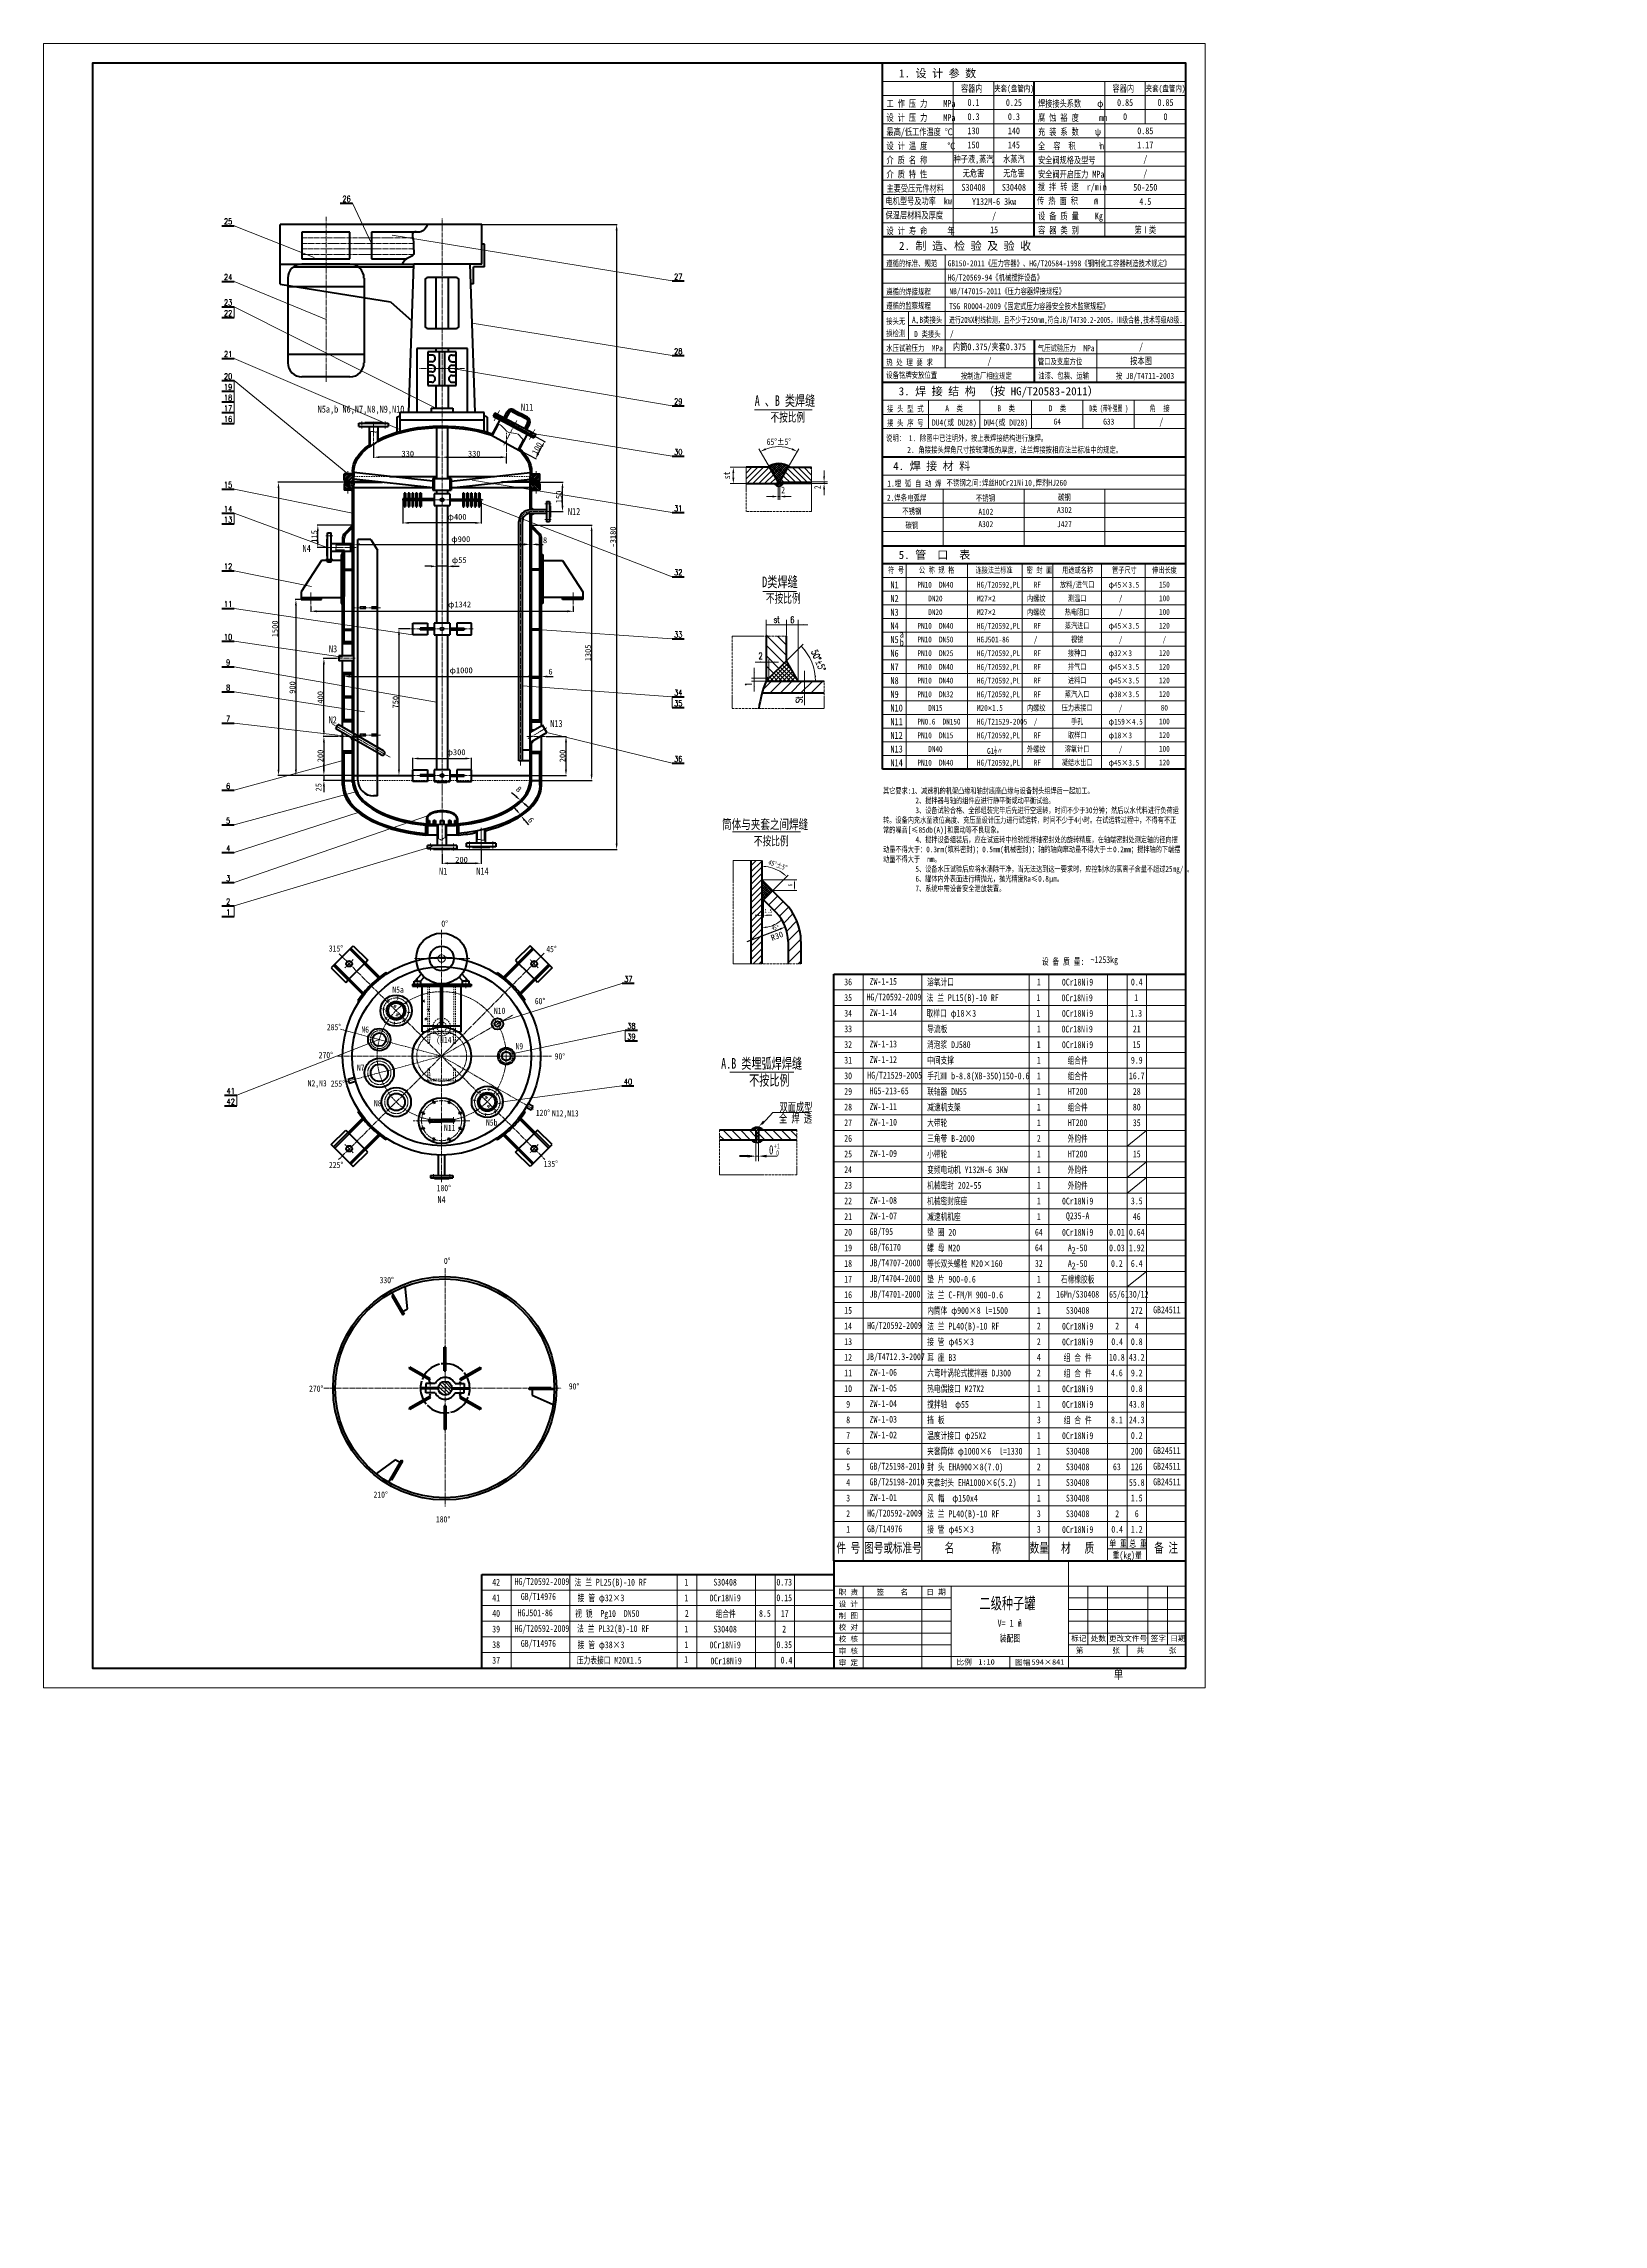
# Model space of a CAD drawing. Extents: x -4398 to 3578, y -1551 to 9604.
import ezdxf
from ezdxf.enums import TextEntityAlignment as Align

# ---------------------------------------------------------------- set-up
doc = ezdxf.new("R2010")
doc.units = 0
doc.header["$LTSCALE"] = 10
doc.header["$PDMODE"] = 1
for name, pattern in [('EB_DASH', [6, 3, -3]), ('JXX-S', [1.7, 0.9, -0.2, 0.1, -0.2, 0.1, -0.2]), ('XX-L', [1.25, 0.75, -0.5]), ('ZXX-L', [3.28, 2.5, -0.3, 0.18, -0.3]), ('ZXX-S', [1.27, 0.75, -0.2, 0.12, -0.2])]:
    doc.linetypes.add(name, pattern=pattern)
doc.layers.get('Defpoints').update_dxf_attribs({"linetype": 'CONTINUOUS'})
for name, color, linetype, lineweight in [('A 粗实线', 1, 'CONTINUOUS', 40), ('B 细实线', 7, 'CONTINUOUS', 18), ('C 文 字', 2, 'CONTINUOUS', 20), ('CAXA0', 7, 'CONTINUOUS', 70), ('CAXA2', 6, 'EB_DASH', 25), ('D 短中心线', 3, 'ZXX-S', 18), ('E 长中心线', 3, 'ZXX-L', 18), ('G 长虚线', 6, 'XX-L', 20), ('H 短双点线', 3, 'JXX-S', 18), ('J 标注尺寸', 2, 'CONTINUOUS', 18)]:
    doc.layers.add(name, color=color, linetype=linetype, lineweight=lineweight)
doc.layers.add('Z1', color=7, linetype='CONTINUOUS')
doc.styles.add('HZ', font='txt', dxfattribs={"width": 0.75, "bigfont": 'hztxt'})
doc.styles.add('HZTXT', font='SIMFANG.TTF', dxfattribs={"width": 0.75})
doc.styles.add('ROMANC', font='romanc', dxfattribs={"width": 0.7, "height": 6})
doc.styles.get("Standard").update_dxf_attribs({"font": 'SIMFANG.TTF'})
doc.styles.add('TXT', font='txt', dxfattribs={"width": 0.7})
doc.styles.add('标题中文', font='SIMFANG.TTF', dxfattribs={"width": 0.7})
doc.dimstyles.new('通用标注4.0', dxfattribs={"dimtxt": 30, "dimasz": 30, "dimexe": 3, "dimexo": 3, "dimgap": 3, "dimtad": 1, "dimdec": 0, "dimzin": 0, "dimdsep": 46, "dimtxsty": 'Standard', "dimcen": 3, "dimadec": 0, "dimazin": 0, "dimtfac": 0.375, "dimtdec": 0, "dimtmove": 2, "dimatfit": 3, "dimfxl": 0, "dimtzin": 0, "dimarcsym": 0})

msp = doc.modelspace()

# ---------------------------------------------------------------- texts
at = {"layer": 'A 粗实线', "color": 2, "style": 'HZTXT', "width": 0.75}
for s, height, p in [('容器内', 35, (347.7, 9374.5)), ('夹套(盘管内)', 31.5, (564.3, 9374.1)), ('容器内', 35, (1122.7, 9374.5)), ('夹套(盘管内)', 31.5, (1339.3, 9374.1)), ('0.1', 35, (356.9, 9302.5)), ('0.25', 35, (563.6, 9302.5)), ('0.85', 35, (1131.9, 9302.5)), ('0.85', 35, (1338.6, 9302.5)), ('0.3', 35, (356.9, 9230.1)), ('130', 35, (356.9, 9157.8)), ('0.3', 35, (563.6, 9230.1)), ('140', 35, (563.6, 9157.8)), ('0', 35, (1131.9, 9230.1)), ('0.85', 35, (1235.3, 9157.8)), ('0', 35, (1338.6, 9230.1)), ('种子液,蒸汽', 35, (356.9, 9013.1)), ('150', 35, (356.9, 9085.5)), ('水蒸汽', 35, (563.6, 9013.1)), ('145', 35, (563.6, 9085.5)), ('1.17', 35, (1235.3, 9085.5)), ('无危害', 35, (356.9, 8940.8)), ('无危害', 35, (563.6, 8940.8)), ('/', 35, (1235.3, 9013.1)), ('/', 35, (1235.3, 8940.8)), ('S30408', 35, (356.9, 8868.5)), ('Y132M-6 3kw', 35, (462.1, 8796.1)), ('S30408', 35, (563.6, 8868.5)), ('50-250', 35, (1235.3, 8868.5)), ('4.5', 35, (1235.3, 8796.1)), ('/', 35, (462.1, 8723.8)), ('15', 35, (462.1, 8651.5)), ('第Ⅰ类', 35, (1235.3, 8651.5)), ('内筒0.375/夹套0.375', 35, (438.3, 8053.1)), ('/', 35, (1213.3, 8053.1)), ('/', 35, (438.3, 7980.8)), ('按本图', 35, (1213.3, 7980.8)), ('/', 35, (1317.3, 7670.8))]:
    msp.add_text(s, height=height, dxfattribs=at).set_placement(p, align=Align.MIDDLE_CENTER)
for s, p in [('工 作 压 力    MPa', (-88.2, 9279.7)), ('焊接接头系数    φ', (686.8, 9279.7)), ('设 计 压 力    MPa', (-88.2, 9207.4)), ('最高/低工作温度 ℃', (-88.2, 9135.1)), ('腐 蚀 裕 度     mm', (686.8, 9207.4)), ('充 装 系 数    ψ', (686.8, 9135.1)), ('设 计 温 度     ℃', (-88.2, 9062.7)), ('全  容  积      m', (686.8, 9062.7)), ('介 质 名 称', (-88.2, 8990.4)), ('介 质 特 性', (-88.2, 8918.1)), ('安全阀规格及型号', (686.8, 8990.4)), ('安全阀开启压力 MPa', (686.8, 8918.1)), ('主要受压元件材料', (-88.2, 8845.7)), ('设 备 质 量    Kg', (686.8, 8704)), ('设 计 寿 命     年', (-88.2, 8628.7)), ('容 器 类 别', (686.8, 8632))]:
    msp.add_text(s, height=35, dxfattribs=at).set_placement(p)
at = {"layer": 'A 粗实线', "color": 2, "char_height": 35, "width": 480, "attachment_point": 1, "style": 'HZTXT'}
for s, insert in [('电机型号及功率  kw', (-93, 8815.8)), ('传 热 面 积    m ', (682, 8816.9)), ('搅 拌 转 速  r/min', (685.6, 8888.1)), ('保温层材料及厚度', (-93, 8743.5))]:
    msp.add_mtext(s, dxfattribs=dict(at, insert=insert))
at = {"layer": 'C 文 字', "style": 'HZTXT'}
for s, height, p in [('1. 设 计 参 数', 41.33, (-23.8, 9430.9)), ('2. 制 造、检 验 及 验 收', 41.333, (-24.3, 8548.3)), ('3. 焊 接 结 构', 41.33, (-25.8, 7804.7)), ('（按 HG/T20583-2011）', 41.333, (405.9, 7804.7)), ('4. 焊 接 材 料', 41.33, (-54.1, 7422.3)), ('5. 管  口  表', 41.33, (-25.8, 6967.7))]:
    msp.add_text(s, height=height, dxfattribs=at).set_placement(p)
at = {"layer": 'C 文 字', "width": 0.75}
for s, height, style, p in [('3', 19.4, 'HZTXT', (996.6, 9079.7)), ('遵循的标准、规范', 31, 'HZTXT', (-89.3, 8464.1)), ('GB150-2011《压力容器》、HG/T20584-1998《钢制化工容器制造技术规定》', 31, 'HZTXT', (224.6, 8464.1)), ('HG/T20569-94《机械搅拌设备》', 31, 'HZTXT', (224.6, 8391.7)), ('遵循的焊接规程', 31, 'HZTXT', (-89.3, 8319.7)), ('遵循的监察规程', 31, 'HZTXT', (-89.3, 8247.4)), ('TSG R0004-2009《固定式压力容器安全技术监察规程》', 31, 'HZTXT', (231.5, 8245.1)), ('NB/T47015-2011《压力容器焊接规程》', 31, 'HZTXT', (233.6, 8321.7)), ('接头无', 31, 'HZTXT', (-89.8, 8168.7)), ('A B类接头', 31, 'HZTXT', (42.4, 8175.1)), ('损检测', 31, 'HZTXT', (-89.8, 8106.2)), ('水压试验压力  MPa', 31, 'HZTXT', (-89.5, 8030.4)), ('D 类接头', 31, 'HZTXT', (53.1, 8102.7)), ('/', 31, 'HZTXT', (236.3, 8103.6)), ('气压试验压力  MPa', 31, 'HZTXT', (685.5, 8030.4)), ('热 处 理 要 求', 31, 'HZTXT', (-89.5, 7958.1)), ('设备铭牌安放位置', 31, 'HZTXT', (-89.5, 7892.7)), ('按制造厂相应规定', 31, 'HZTXT', (292, 7888.6)), ('管口及支座方位', 31, 'HZTXT', (685.6, 7962)), ('油漆、包装、运输', 31, 'HZTXT', (687.7, 7889.2)), ('按 JB/T4711-2003', 31, 'HZTXT', (1084.8, 7888.6)), ('接 头 型 式', 31, 'HZTXT', (-85.6, 7720.4)), ('说明： 1. 除图中已注明外，按上表焊接结构进行施焊。', 31, 'HZTXT', (-90.6, 7570.2)), ('接 头 序 号', 31, 'HZTXT', (-85.6, 7648.1)), ('2. 角接接头焊角尺寸按较薄板的厚度，法兰焊接按相应法兰标准中的规定。', 31, 'HZTXT', (18, 7510.3)), ('1.埋 弧 自 动 焊', 31, 'HZTXT', (-83.9, 7338.1)), ('不锈钢之间:焊丝H0Cr21Ni10,焊剂HJ260', 31, 'HZTXT', (218.9, 7341.9)), ('2', 33.9, 'HZ', (-742.9, 6454.3))]:
    msp.add_text(s, height=height, dxfattribs=dict(at, style=style)).set_placement(p)
at = {"layer": 'C 文 字'}
for s, height, style, width, p in [('26', 29.27, 'ROMANC', 0.8, (-2849.2, 8809.6)), ('25', 29.27, 'ROMANC', 0.8, (-3454.6, 8694.2)), ('24', 29.27, 'ROMANC', 0.8, (-3454.6, 8409.5)), ('27', 29.27, 'ROMANC', 0.8, (-1152.9, 8411.7)), ('23', 29.27, 'ROMANC', 0.8, (-3454.6, 8279.3)), ('22', 29.27, 'ROMANC', 0.8, (-3454.6, 8224.7)), ('28', 29.27, 'ROMANC', 0.8, (-1152.9, 8029.6)), ('21', 29.27, 'ROMANC', 0.8, (-3454.6, 8015.4)), ('20', 29.27, 'ROMANC', 0.8, (-3454.6, 7901.7)), ('19', 29.27, 'ROMANC', 0.8, (-3454.6, 7847.1)), ('A 、B 类焊缝', 53.99, 'HZTXT', 0.7, (-607.4, 7778.5)), ('18', 29.27, 'ROMANC', 0.8, (-3454.6, 7792.4)), ('17', 29.27, 'ROMANC', 0.8, (-3454.6, 7737.8)), ('16', 29.27, 'ROMANC', 0.8, (-3454.6, 7683.2)), ('29', 29.27, 'ROMANC', 0.8, (-1152.9, 7773.1)), ('65%%d%%p5%%d', 33.6, 'TXT', 0.7, (-638.4, 7568.5)), ('30', 29.27, 'ROMANC', 0.8, (-1152.9, 7515.1)), ('15', 29.27, 'ROMANC', 0.8, (-3454.6, 7346.7)), ('14', 29.27, 'ROMANC', 0.8, (-3454.6, 7223.6)), ('13', 29.27, 'ROMANC', 0.8, (-3454.6, 7169)), ('31', 29.27, 'ROMANC', 0.8, (-1152.9, 7226.6)), ('12', 29.27, 'ROMANC', 0.8, (-3454.6, 6929.4)), ('32', 29.27, 'ROMANC', 0.8, (-1152.9, 6898.8)), ('D类焊缝', 54.42, 'HZTXT', 0.7, (-632.9, 6851.4)), ('11', 29.27, 'ROMANC', 0.8, (-3454.6, 6736.8)), ('10', 29.27, 'ROMANC', 0.8, (-3454.6, 6568.4)), ('33', 29.27, 'ROMANC', 0.8, (-1152.9, 6581.2)), ('9', 29.3, 'ROMANC', 0.8, (-3454.6, 6437.9)), ('8', 29.3, 'ROMANC', 0.8, (-3454.6, 6309.3)), ('34', 29.27, 'ROMANC', 0.8, (-1152.9, 6283.8)), ('7', 29.3, 'ROMANC', 0.8, (-3454.6, 6150.1)), ('35', 29.27, 'ROMANC', 0.8, (-1152.9, 6229.2)), ('36', 29.27, 'ROMANC', 0.8, (-1152.9, 5944.7)), ('6', 29.3, 'ROMANC', 0.8, (-3454.6, 5806)), ('5', 29.3, 'ROMANC', 0.8, (-3454.6, 5628.8)), ('筒体与夹套之间焊缝', 49.88, 'HZTXT', 0.7, (-708.7, 5611.5)), ('4', 29.3, 'ROMANC', 0.8, (-3454.6, 5488.1)), ('3', 29.3, 'ROMANC', 0.8, (-3454.6, 5334.1)), ('2', 29.3, 'ROMANC', 0.8, (-3454.6, 5215.2)), ('1', 29.3, 'ROMANC', 0.8, (-3454.6, 5160.6)), ('37', 29.27, 'ROMANC', 0.8, (-1408.3, 4819.2)), ('38', 29.27, 'ROMANC', 0.8, (-1392.6, 4578.9)), ('39', 29.27, 'ROMANC', 0.8, (-1392.6, 4524.3)), ('A.B 类埋弧焊焊缝', 54.25, 'HZTXT', 0.7, (-726.7, 4388.4)), ('41', 29.27, 'ROMANC', 0.8, (-3441.3, 4246.1)), ('40', 29.27, 'ROMANC', 0.8, (-1409.8, 4294.1)), ('42', 29.27, 'ROMANC', 0.8, (-3441.3, 4191.5)), ('+1', 27.03, 'TXT', 0.7, (-648.5, 3964.1)), ('0', 27, 'TXT', 0.7, (-644.5, 3929.2))]:
    msp.add_text(s, height=height, dxfattribs=dict(at, style=style, width=width)).set_placement(p, align=Align.MIDDLE)
at = {"layer": 'C 文 字', "style": 'HZTXT'}
for s, width, p, p2 in [('进行20%X射线检测，且不少于250mm,符合JB/T4730.2-2005，Ⅲ级合格,技术等级AB级.', 0.742806, (231.6, 8175.1), (1426.5, 8175.1)), ('D类 (带补强圈 )', 0.614194, (949.6, 7722.4), (1147.2, 7722.4)), ('DU4(或 DU28)', 0.888418, (144.4, 7650), (373.1, 7650)), ('DU4(或 DU28)', 0.888418, (407.4, 7650), (636.1, 7650))]:
    msp.add_text(s, height=31, dxfattribs=dict(at, width=width)).set_placement(p, p2, align=Align.FIT)
at = {"layer": 'C 文 字', "style": 'HZTXT', "width": 0.7}
for s, height, p in [('不按比例', 44.99, (-681.1, 7692.4)), ('不按比例', 45.35, (-704.9, 6765.8)), ('不按比例', 45.35, (-766.5, 5524.7)), ('不按比例', 54.25, (-790.8, 4301.2)), ('全 焊 透', 42.81, (-637.6, 4105.5)), ('双面成型', 42.81, (-634.8, 4163.8))]:
    msp.add_text(s, height=height, dxfattribs=at).set_placement(p, align=Align.MIDDLE_LEFT)
at = {"layer": 'C 文 字', "width": 0.75}
for s, height, style, p in [('A  类', 31, 'HZTXT', (257.2, 7722.4)), ('B  类', 31, 'HZTXT', (523.8, 7722.4)), ('D  类', 31, 'HZTXT', (785.9, 7722.4)), ('角  接', 31, 'HZTXT', (1308.4, 7722.4)), ('G4', 31, 'HZTXT', (785.2, 7654.7)), ('G33', 31, 'HZTXT', (1048.3, 7654.7)), ('2.焊条电弧焊', 31, 'HZTXT', (14.4, 7265.3)), ('不锈钢', 31, 'HZTXT', (417.8, 7263.2)), ('碳钢', 31, 'HZTXT', (821.6, 7267.2)), ('不锈钢', 31, 'HZTXT', (41.4, 7196.2)), ('碳钢', 31, 'HZTXT', (41.4, 7123.8)), ('A102', 31, 'HZTXT', (419.8, 7193.9)), ('A302', 31, 'HZTXT', (419.8, 7130.3)), ('A302', 31, 'HZTXT', (821.9, 7202.7)), ('J427', 31, 'HZTXT', (821.9, 7130.3)), ('st', 33.87, 'HZ', (-649.6, 6641)), ('6', 33.9, 'HZ', (-569.5, 6639.9))]:
    msp.add_text(s, height=height, dxfattribs=dict(at, style=style)).set_placement(p, align=Align.CENTER)
at = {"layer": 'C 文 字', "style": 'TXT', "width": 0.7}
for s, height, rotation, p in [('st', 33.6, 90, (-904.9, 7395.1)), ('2', 33.6, 90, (-440.8, 7334)), ('45%%d%%p5%%d', 26.88, 340.98794, (-643.7, 5401.9)), ('6', 22.4, 90, (-581, 5299.2))]:
    msp.add_text(s, height=height, rotation=rotation, dxfattribs=at).set_placement(p, align=Align.MIDDLE_CENTER)
at = {"layer": 'C 文 字'}
for s, height, style, width, p in [('2', 33.6, 'TXT', 0.7, (-616.4, 7320.7)), ('放料/进气口', 30, 'HZTXT', 0.75, (886.8, 6836.5)), ('150', 30, 'HZTXT', 0.75, (1332.8, 6836.5)), ('热电阻口', 30, 'HZTXT', 0.75, (886.8, 6696.5)), ('测温口', 30, 'HZTXT', 0.75, (886.8, 6766.5)), ('100', 30, 'HZTXT', 0.75, (1332.8, 6766.5)), ('100', 30, 'HZTXT', 0.75, (1332.8, 6696.5)), ('蒸汽进口', 30, 'HZTXT', 0.75, (886.8, 6626.5)), ('120', 30, 'HZTXT', 0.75, (1332.8, 6626.5)), ('接种口', 30, 'HZTXT', 0.75, (886.8, 6486.5)), ('视镜', 30, 'HZTXT', 0.75, (886.8, 6556.5)), ('120', 30, 'HZTXT', 0.75, (1332.8, 6486.5)), ('/', 30, 'HZTXT', 0.75, (1332.8, 6556.5)), ('进料口', 30, 'HZTXT', 0.75, (886.8, 6346.5)), ('排气口', 30, 'HZTXT', 0.75, (886.8, 6416.5)), ('120', 30, 'HZTXT', 0.75, (1332.8, 6416.5)), ('120', 30, 'HZTXT', 0.75, (1332.8, 6346.5)), ('蒸汽入口', 30, 'HZTXT', 0.75, (886.8, 6276.5)), ('120', 30, 'HZTXT', 0.75, (1332.8, 6276.5)), ('压力表接口', 30, 'HZTXT', 0.75, (886.8, 6206.5)), ('手孔', 30, 'HZTXT', 0.75, (886.8, 6136.5)), ('100', 30, 'HZTXT', 0.75, (1332.8, 6136.5)), ('80', 30, 'HZTXT', 0.75, (1332.8, 6206.5)), ('取样口', 30, 'HZTXT', 0.75, (886.8, 6066.5)), ('120', 30, 'HZTXT', 0.75, (1332.8, 6066.5)), ('凝结水出口', 30, 'HZTXT', 0.75, (886.8, 5926.5)), ('溶氧计口', 30, 'HZTXT', 0.75, (886.8, 5996.5)), ('100', 30, 'HZTXT', 0.75, (1332.8, 5996.5)), ('120', 30, 'HZTXT', 0.75, (1332.8, 5926.5)), ('1.5', 22.4, 'TXT', 0.7, (-693, 5167.3)), ('45%%d', 22.4, 'TXT', 0.7, (-657.7, 5081.8)), ('0', 46.9, 'TXT', 0.7, (-677.7, 3945.5))]:
    msp.add_text(s, height=height, dxfattribs=dict(at, style=style, width=width)).set_placement(p, align=Align.MIDDLE_CENTER)
at = {"layer": 'C 文 字', "style": 'HZ', "width": 0.75}
msp.add_text('50%%d%%p5%%d', height=33.869, rotation=293.5393, dxfattribs=at).set_placement((-451.3, 6441.3), align=Align.CENTER)
for s, height, p in [('1', 33.9, (-777.5, 6315.4)), ('St', 33.87, (-517.8, 6230.7))]:
    msp.add_text(s, height=height, rotation=90, dxfattribs=at).set_placement(p)
at = {"layer": 'C 文 字', "style": '标题中文', "oblique": 0.5}
msp.add_text('职 责', height=28, rotation=0.09587, dxfattribs=at).set_placement((-283.2, 1683.1), align=Align.MIDDLE_CENTER)
for s, p in [('签    名', (-58.6, 1684.1)), ('日 期', (165.3, 1683.5)), ('制 图', (-283.2, 1563.1)), ('设 计', (-283.2, 1623.1)), ('校 对', (-283.2, 1504.1)), ('校 核', (-283.2, 1444.1)), ('标记', (895.2, 1446.8)), ('处数', (995.2, 1446.8)), ('更改文件号', (1146.8, 1446.8)), ('签字', (1301.7, 1446.8)), ('日期', (1401.7, 1446.8)), ('审 核', (-283.2, 1383.1)), ('审 定', (-283.2, 1323.1)), ('比例', (308.6, 1325.7)), ('1:10', (423.4, 1325.7)), ('图幅', (608.6, 1324.8)), ('594×841', (737.5, 1324.8)), ('第       张', (992.3, 1385.8)), ('共      张', (1292.3, 1385.8))]:
    msp.add_text(s, height=28, rotation=0.09587, dxfattribs=at).set_placement(p, align=Align.MIDDLE)
at = {"layer": 'C 文 字', "attachment_point": 1, "style": 'HZTXT'}
for s, insert, char_height, width in [('2', (980.2, 8813.4), 20, 480), ('N5a,b N6,N7,N8,N9,N10', (-2996.9, 7752.2), 36, 576), ('N11', (-1957.4, 7761.9), 36, 576), ('N12', (-1717.3, 7228.3), 36, 576), ('N4', (-3074.1, 7039.2), 36, 576), (' 符 号', (-98.3, 6926), 30, 480), ('公 称 规 格', (77.7, 6926), 30, 480), ('连接法兰标准', (367.7, 6926), 30, 480), ('密 封 面', (628.4, 6926), 30, 480), ('用途或名称', (810.4, 6926), 30, 480), ('管子尺寸', (1065.7, 6926), 30, 480), ('伸出长度', (1270.4, 6926), 30, 480), ('N1', (-68, 6853.3), 36, 576), ('PN10  DN40', (70.2, 6850.6), 30, 480), ('HG/T20592,PL', (374.6, 6850.6), 30, 480), ('RF', (665, 6850.6), 30, 480), ('φ45×3.5', (1047.6, 6850.6), 30, 480), ('N2', (-68, 6783.3), 36, 576), ('N3', (-68, 6713.3), 36, 576), ('   DN20', (70.2, 6780.6), 30, 480), ('   DN20', (70.2, 6710.6), 30, 480), ('M27{\\fArial|b0|i0|c0|p32;×}2', (374.6, 6780.6), 30, 480), ('M27{\\fArial|b0|i0|c0|p32;×}2', (374.6, 6710.6), 30, 480), ('内螺纹', (630.2, 6780.6), 30, 480), ('内螺纹', (630.2, 6710.6), 30, 480), ('/', (1099.8, 6780.6), 30, 480), ('/', (1099.8, 6710.6), 30, 480), ('N4', (-68, 6643.3), 36, 576), ('a', (-20.6, 6601.7), 36, 576), ('PN10  DN40', (70.2, 6640.6), 30, 480), ('HG/T20592,PL', (374.6, 6640.6), 30, 480), ('RF', (665, 6640.6), 30, 480), ('φ45×3.5', (1047.6, 6640.6), 30, 480), ('N3', (-2939.3, 6526), 36, 576), ('N5', (-68, 6573.3), 36, 576), ('N6', (-68, 6503.3), 36, 576), ('b', (-20.6, 6558.6), 36, 576), ('PN10  DN50', (70.2, 6570.6), 30, 480), ('PN10  DN25', (70.2, 6500.6), 30, 480), ('HGJ501-86', (374.6, 6570.6), 30, 480), ('HG/T20592,PL', (374.6, 6500.6), 30, 480), ('/', (665, 6570.6), 30, 480), ('RF', (665, 6500.6), 30, 480), ('φ32×3', (1047.6, 6500.6), 30, 480), ('/', (1099.8, 6570.6), 30, 480), ('N7', (-68, 6433.3), 36, 576), ('N8', (-68, 6363.3), 36, 576), ('PN10  DN40', (70.2, 6430.6), 30, 480), ('PN10  DN40', (70.2, 6360.6), 30, 480), ('HG/T20592,PL', (374.6, 6430.6), 30, 480), ('HG/T20592,PL', (374.6, 6360.6), 30, 480), ('RF', (665, 6430.6), 30, 480), ('RF', (665, 6360.6), 30, 480), ('φ45×3.5', (1047.6, 6430.6), 30, 480), ('φ45×3.5', (1047.6, 6360.6), 30, 480), ('N9', (-68, 6293.3), 36, 576), ('PN10  DN32', (70.2, 6290.6), 30, 480), ('HG/T20592,PL', (374.6, 6290.6), 30, 480), ('RF', (665, 6290.6), 30, 480), ('φ38×3.5', (1047.6, 6290.6), 30, 480), ('N2', (-2940.9, 6162.6), 36, 576), ('N13', (-1807.6, 6143.6), 36, 576), ('N10', (-68, 6223.3), 36, 576), ('N11', (-68, 6153.3), 36, 576), ('PN0.6  DN150', (70.2, 6150.6), 30, 480), ('   DN15', (70.2, 6220.6), 30, 480), ('M20{\\fArial|b0|i0|c0|p32;×}1.5', (374.6, 6220.6), 30, 480), ('HG/T21529-2005', (374.6, 6150.6), 30, 480), ('内螺纹', (630.2, 6220.6), 30, 480), ('/', (665, 6150.6), 30, 480), ('φ159×4.5', (1047.6, 6150.6), 30, 480), ('/', (1099.8, 6220.6), 30, 480), ('N12', (-68, 6083.3), 36, 576), ('PN10  DN15', (70.2, 6080.6), 30, 480), ('HG/T20592,PL', (374.6, 6080.6), 30, 480), ('RF', (665, 6080.6), 30, 480), ('φ18×3', (1047.6, 6080.6), 30, 480), ('N13', (-68, 6013.3), 36, 576), ('N14', (-68, 5943.3), 36, 576), ('PN10  DN40', (70.2, 5940.6), 30, 480), ('   DN40', (70.2, 6010.6), 30, 480), ('HG/T20592,PL', (374.6, 5940.6), 30, 480), ('\\A1;G1{\\H0.7x;\\S1/2;}〃', (426, 6010.6), 30, 480), ('外螺纹', (630.2, 6010.6), 30, 480), ('RF', (665, 5940.6), 30, 480), ('φ45×3.5', (1047.6, 5940.6), 30, 480), ('/', (1099.8, 6010.6), 30, 480), ('其它要求:1、减速机的机架凸缘和轴封底座凸缘与设备封头组焊后一起加工。\\P         2、搅拌器与轴的组件应进行静平衡或动平衡试验。\\P         3、设备试验合格、全部组装完毕后先进行空运转，时间不少于30分钟；然后以水代料进行负荷运转。设备内充水至液位高度、充压至设计压力进行试运转，时间不少于4小时。在试运转过程中，不得有不正常的噪音[≤85db(A)]和震动等不良现象。\\P         4、搅拌设备组装后，应在试运转中检验搅拌轴密封处的旋转精度，在轴端密封处测定轴的径向摆动量不得大于：0.3mm(填料密封)；0.5mm(机械密封)；轴的轴向窜动量不得大于±0.2mm；搅拌轴的下端摆动量不得大于  mm。\\P         5、设备水压试验后应将水渍除干净，当无法达到这一要求时，应控制水的氯离子含量不超过25mg/l。\\P         6、罐体内外表面进行精抛光，抛光精度Ra≤0.8μm。\\P         7、系统中需设备安全泄放装置。\\P     \\P     ', (-105.4, 5797.2), 30, 1518.033), ('N1', (-2376.4, 5388.5), 36, 576), ('N14', (-2185.7, 5389), 36, 576), ('0°', (-2364.4, 5118.5), 31.82, 429.715), ('315°', (-2939.8, 4991.2), 31.82, 429.715), ('45°', (-1827.8, 4988), 31.82, 429.715), ('N5a', (-2614.9, 4780.5), 31.82, 429.715), ('60°', (-1886.4, 4721.8), 31.82, 429.715), ('285°', (-2949.7, 4588.9), 31.82, 429.715), ('N6', (-2773.3, 4576.6), 31.82, 429.715), ('N10', (-2095.7, 4672.5), 31.82, 429.715), ('(N14)', (-2390.3, 4523.2), 31.82, 429.715), ('N9', (-1985.2, 4491.5), 31.82, 429.715), ('270°', (-2991.4, 4445.9), 31.82, 429.715), ('N7', (-2796, 4381.2), 31.82, 429.715), ('90°', (-1785, 4439.2), 31.82, 429.715), ('N2,N3', (-3048, 4301.4), 31.82, 429.715), ('255°', (-2929.8, 4300), 31.82, 429.715), ('N8', (-2709.3, 4199.6), 31.82, 429.715), ('120°', (-1881.3, 4150.7), 31.82, 429.715), ('N12,N13', (-1798.4, 4147.7), 31.82, 429.715), ('N11', (-2350.8, 4073.8), 31.82, 429.715), ('N5b', (-2136, 4100.9), 31.82, 429.715), ('225°', (-2939, 3883.7), 31.82, 429.715), ('135°', (-1840.7, 3889.7), 31.82, 429.715), ('180°', (-2388, 3765.5), 31.82, 429.715), ('N4', (-2384.3, 3708.8), 36, 576), ('0°', (-2351.3, 3393.1), 31.82, 429.715), ('330°', (-2680.1, 3294.7), 31.82, 429.715), ('270°', (-3040.8, 2739.5), 31.82, 429.715), ('90°', (-1712.7, 2751.6), 31.82, 429.715), ('210°', (-2711.1, 2197.4), 31.82, 429.715), ('180°', (-2391.9, 2071.3), 31.82, 429.715)]:
    msp.add_mtext(s, dxfattribs=dict(at, insert=insert, char_height=char_height, width=width))
at = {"layer": 'J 标注尺寸', "style": '标题中文', "width": 0.7}
for s, height, p in [('设 备 质 量:', 35, (706.5, 4891.2)), ('件 号', 49.98, (-344.3, 1884.5)), ('图号或标准号', 49.98, (-202.2, 1884.5)), ('名        称', 49.98, (209.4, 1884.5)), ('数量', 49.98, (643.5, 1884.5)), ('材   质', 49.98, (804.5, 1884.5)), ('单 重', 35, (1051.8, 1914.1)), ('总 重', 35, (1153.6, 1914.1)), ('备 注', 49.98, (1281, 1884.5)), ('重(kg)量', 35, (1068.4, 1854.1)), ('二级种子罐', 59.98, (387.6, 1595.4)), ('V= 1 m', 35.99, (479.7, 1506)), ('装配图', 35.99, (490.6, 1428.9)), ('3', 25.2, (588.5, 1520.1)), ('单', 50, (1073.6, 1239.4))]:
    msp.add_text(s, height=height, dxfattribs=at).set_placement(p)
msp.add_text('~1253kg', height=35, dxfattribs=at).set_placement((1025.8, 4900.5), align=Align.CENTER)
for s, p in [('36', (-284.2, 4803.8)), ('1', (691, 4803.8)), ('0Cr18Ni9', (888.7, 4803.8)), ('0.4', (1191.6, 4803.6)), ('35', (-284.2, 4723.8)), ('1', (688.2, 4723.8)), ('0Cr18Ni9', (886.7, 4723.8)), ('1', (1188.9, 4723.7)), ('34', (-284.2, 4643.8)), ('33', (-284.2, 4563.8)), ('1', (688.2, 4643.8)), ('1', (691, 4563.8)), ('0Cr18Ni9', (886.7, 4563.8)), ('0Cr18Ni9', (888.7, 4643.8)), ('1.3', (1188.9, 4643.7)), ('21', (1191.6, 4563.7)), ('32', (-284.2, 4483.8)), ('1', (690.2, 4483.8)), ('0Cr18Ni9', (888.7, 4483.8)), ('15', (1190.9, 4483.7)), ('31', (-284.2, 4403.8)), ('1', (691, 4403.8)), ('组合件', (889.4, 4403.8)), ('9.9', (1191.6, 4403.7)), ('30', (-284.2, 4323.8)), ('29', (-284.2, 4243.8)), ('1', (691, 4323.8)), ('1', (691, 4243.8)), ('组合件', (889.4, 4323.8)), ('HT200', (889.4, 4243.8)), ('16.7', (1191.6, 4323.7)), ('28', (1191.6, 4243.7)), ('28', (-284.2, 4163.8)), ('1', (691, 4163.8)), ('组合件', (889.4, 4163.8)), ('80', (1191.6, 4163.7)), ('27', (-284.2, 4083.8)), ('26', (-284.2, 4003.8)), ('2', (691, 4003.8)), ('1', (691, 4083.8)), ('外购件', (889.4, 4003.8)), ('HT200', (889.4, 4083.8)), ('35', (1191.6, 4083.7)), ('25', (-284.2, 3923.8)), ('1', (691, 3923.8)), ('HT200', (889.4, 3923.8)), ('15', (1191.6, 3923.7)), ('24', (-284.2, 3843.8)), ('1', (691, 3843.8)), ('外购件', (889.4, 3843.8)), ('23', (-284.2, 3763.8)), ('22', (-284.2, 3683.8)), ('1', (691, 3763.8)), ('1', (691, 3683.8)), ('0Cr18Ni9', (889.4, 3683.8)), ('外购件', (889.4, 3763.8)), ('3.5', (1191.6, 3683.7)), ('21', (-284.2, 3603.8)), ('1', (691, 3603.8)), ('Q235-A', (889.4, 3603.8)), ('46', (1191.6, 3603.7)), ('20', (-284.2, 3523.8)), ('19', (-284.2, 3443.8)), ('64', (691, 3523.8)), ('64', (691, 3443.8)), ('0Cr18Ni9', (889.4, 3523.8)), ('A -50', (889.4, 3443.8)), ('0.01', (1090, 3523.7)), ('0.03', (1090, 3443.7)), ('0.64', (1191.6, 3523.7)), ('1.92', (1191.6, 3443.7)), ('18', (-284.2, 3363.8)), ('32', (691, 3363.8)), ('A -50', (889.4, 3363.8)), ('2', (868.8, 3431.6)), ('2', (868.8, 3351.6)), ('0.2', (1090, 3363.7)), ('6.4', (1191.6, 3363.7)), ('17', (-284.2, 3283.8)), ('1', (691, 3283.8)), ('石棉橡胶板', (889.4, 3283.8)), ('16', (-284.2, 3203.8)), ('15', (-284.2, 3123.8)), ('2', (691, 3203.8)), ('1', (691, 3123.8)), ('16Mn/S30408', (889.4, 3203.8)), ('S30408', (889.4, 3123.8)), ('65/6', (1090, 3203.7)), ('130/12', (1191.6, 3203.7)), ('272', (1191.6, 3123.7)), ('14', (-284.2, 3043.8)), ('2', (691, 3043.8)), ('0Cr18Ni9', (889.4, 3043.8)), ('2', (1091.6, 3043.7)), ('4', (1191.6, 3043.7)), ('13', (-284.2, 2963.8)), ('12', (-284.2, 2883.8)), ('4', (691, 2883.8)), ('2', (691, 2963.8)), ('组 合 件', (889.4, 2883.8)), ('0Cr18Ni9', (889.4, 2963.8)), ('10.8', (1090, 2883.7)), ('0.4', (1091.6, 2963.7)), ('43.2', (1191.6, 2883.7)), ('0.8', (1191.6, 2963.7)), ('11', (-284.2, 2803.8)), ('2', (691, 2803.8)), ('组 合 件', (889.4, 2803.8)), ('4.6', (1090, 2803.7)), ('9.2', (1191.6, 2803.7)), ('10', (-284.2, 2723.8)), ('1', (691, 2723.8)), ('0Cr18Ni9', (889.4, 2723.8)), ('0.8', (1191.6, 2723.7)), ('8', (-284.2, 2563.8)), ('9', (-284.2, 2643.8)), ('3', (691, 2563.8)), ('1', (691, 2643.8)), ('组 合 件', (889.4, 2563.8)), ('0Cr18Ni9', (889.4, 2643.8)), ('8.1', (1090, 2563.7)), ('43.8', (1191.6, 2643.7)), ('24.3', (1191.6, 2563.7)), ('7', (-284.2, 2483.8)), ('1', (691, 2483.8)), ('0Cr18Ni9', (889.4, 2483.8)), ('0.2', (1191.6, 2483.7)), ('6', (-284.2, 2403.8)), ('1', (691, 2403.8)), ('S30408', (889.4, 2403.8)), ('200', (1191.6, 2403.7)), ('4', (-284.2, 2243.8)), ('5', (-284.2, 2323.8)), ('2', (691, 2323.8)), ('1', (691, 2243.8)), ('S30408', (889.4, 2323.8)), ('S30408', (889.4, 2243.8)), ('63', (1090, 2323.7)), ('55.8', (1191.6, 2243.7)), ('126', (1191.6, 2323.7)), ('3', (-284.2, 2163.8)), ('1', (691, 2163.8)), ('S30408', (889.4, 2163.8)), ('1.5', (1191.6, 2163.7)), ('2', (-284.2, 2083.8)), ('1', (-284.2, 2003.8)), ('3', (691, 2083.8)), ('3', (691, 2003.8)), ('0Cr18Ni9', (889.4, 2003.8)), ('S30408', (889.4, 2083.8)), ('0.4', (1091.6, 2003.7)), ('2', (1091.6, 2083.7)), ('1.2', (1191.6, 2003.7)), ('6', (1191.6, 2083.7)), ('42', (-2084.2, 1733.8)), ('1', (-1111.8, 1733.8)), ('S30408', (-913.3, 1733.8)), ('0.73', (-611.1, 1733.7)), ('41', (-2084.2, 1653.8)), ('40', (-2084.2, 1573.8)), ('1', (-1111.8, 1653.8)), ('2', (-1109, 1573.8)), ('0Cr18Ni9', (-913.3, 1653.8)), ('组合件', (-910.5, 1573.8)), ('8.5', (-709.9, 1573.7)), ('0.15', (-611.1, 1653.7)), ('17', (-608.3, 1573.7)), ('39', (-2084.2, 1493.8)), ('1', (-1111.8, 1493.8)), ('S30408', (-913.3, 1493.8)), ('2', (-611.1, 1493.7)), ('38', (-2084.2, 1413.8)), ('37', (-2084.2, 1333.8)), ('1', (-1112.1, 1338.7)), ('1', (-1111.8, 1413.8)), ('0Cr18Ni9', (-913.3, 1413.8)), ('0Cr18Ni9', (-908.3, 1331.6)), ('0.35', (-611.1, 1413.7)), ('0.4', (-599.2, 1334.8))]:
    msp.add_text(s, height=35, dxfattribs=at).set_placement(p, align=Align.MIDDLE)
for s, p in [('ZW-1-15', (-174.5, 4806.9)), ('溶氧计口', (119.6, 4803.4)), ('HG/T20592-2009', (-190.3, 4726.9)), ('法 兰 PL15(B)-10 RF', (117.1, 4723.4)), ('ZW-1-14', (-174.5, 4646.9)), ('取样口 φ18×3', (117.1, 4643.4)), ('导流板', (119.9, 4563.4)), ('ZW-1-13', (-174.5, 4486.9)), ('消泡浆 DJ580', (119.1, 4483.4)), ('ZW-1-12', (-174.5, 4406.9)), ('中间支撑 ', (119.9, 4403.4)), ('HG/T21529-2005 ', (-186.2, 4326.9)), ('HG5-213-65', (-174.5, 4246.9)), ('联轴器 DN55', (119.9, 4243.4)), ('手孔Ⅷ b-8.8(XB-350)150-0.6 ', (119.9, 4323.4)), ('ZW-1-11', (-174.5, 4166.9)), ('减速机支架', (119.9, 4163.4)), ('ZW-1-10', (-174.5, 4086.9)), ('大带轮', (119.9, 4083.4)), ('三角带 B-2000', (119.9, 4003.4)), ('ZW-1-09', (-174.5, 3926.9)), ('小带轮', (119.9, 3923.4)), ('变频电动机 Y132M-6 3KW', (119.9, 3843.4)), ('ZW-1-08', (-174.5, 3686.9)), ('机械密封 202-55', (119.9, 3763.4)), ('机械密封底座', (119.9, 3683.4)), ('ZW-1-07', (-174.5, 3606.9)), ('减速机机座', (119.9, 3603.4)), ('GB/T95', (-174.5, 3526.9)), ('GB/T6170', (-174.5, 3446.9)), ('螺 母 M20', (119.9, 3443.4)), ('垫 圈 20', (119.9, 3523.4)), ('JB/T4707-2000', (-174.5, 3366.9)), ('等长双头螺栓 M20×160', (119.9, 3363.4)), ('JB/T4704-2000', (-174.5, 3286.9)), ('垫 片 900-0.6', (119.9, 3283.4)), ('JB/T4701-2000', (-174.5, 3207)), ('法 兰 C-FM/M 900-0.6', (119.9, 3203.4)), ('内筒体 φ900×8 l=1500', (119.9, 3123.4)), ('GB24511', (1275.5, 3127)), ('HG/T20592-2009', (-187.5, 3047)), ('法 兰 PL40(B)-10 RF', (119.9, 3043.4)), ('JB/T4712.3-2007', (-192.2, 2887)), ('接 管 φ45×3 ', (119.9, 2963.4)), ('耳 座 B3', (119.9, 2883.4)), ('ZW-1-06', (-174.5, 2807)), ('六弯叶涡轮式搅拌器 DJ300', (119.9, 2803.4)), ('ZW-1-05', (-174.5, 2727)), ('热电偶接口 M27X2', (119.9, 2723.4)), ('ZW-1-04', (-174.5, 2647)), ('ZW-1-03', (-174.5, 2567)), ('挡 板 ', (119.9, 2563.4)), ('搅拌轴  φ55', (119.9, 2643.4)), ('ZW-1-02', (-174.5, 2487)), ('温度计接口 φ25X2', (119.9, 2483.5)), ('GB/T25198-2010', (-174.5, 2327)), ('封 头 EHA900×8(7.0)', (119.9, 2323.5)), ('夹套筒体 φ1000×6  l=1330', (119.9, 2403.5)), ('GB24511', (1275.5, 2407)), ('GB24511', (1275.5, 2327)), ('GB/T25198-2010', (-174.5, 2247)), ('夹套封头 EHA1000×6(5.2)', (119.9, 2243.5)), ('GB24511', (1275.5, 2247)), ('ZW-1-01', (-174.5, 2167)), ('风 帽  φ150x4', (119.9, 2163.5)), ('GB/T14976', (-187.5, 2007)), ('HG/T20592-2009', (-187.5, 2087)), ('接 管 φ45×3 ', (119.9, 2003.5)), ('法 兰 PL40(B)-10 RF', (119.9, 2083.5)), ('HG/T20592-2009', (-1990.2, 1737)), ('GB/T14976', (-1958.2, 1660.6)), ('法 兰 PL25(B)-10 RF', (-1682.9, 1733.5)), ('接 管 φ32×3', (-1667.2, 1653.5)), ('HGJ501-86', (-1974.5, 1577)), ('视 镜  Pg10  DN50', (-1680.1, 1573.5)), ('HG/T20592-2009', (-1990.2, 1497)), ('法 兰 PL32(B)-10 RF', (-1669.9, 1496.2)), ('GB/T14976', (-1958.2, 1420.6)), ('压力表接口 M20X1.5', (-1671.3, 1334.2)), ('接 管 φ38×3', (-1667.2, 1413.5))]:
    msp.add_text(s, height=35, dxfattribs=at).set_placement(p, align=Align.MIDDLE_LEFT)

# ---------------------------------------------------------------- blocks, each defined once
blk = doc.blocks.new('JT')
at = {"layer": 'Z1', "color": 7}
blk.add_lwpolyline([(0, 0, 0, 0.25, 0), (-1, 0, 0.25, 0.25, 0)], format="xyseb", dxfattribs=at)
blk = doc.blocks.new('*D129')
at = {"layer": 'Defpoints', "color": 0}
for p in [(-2158, 8678), (-2317, 5482), (-1468, 5482)]:
    blk.add_point(p, dxfattribs=at)
at = {"layer": 'J 标注尺寸', "color": 0, "lineweight": -2}
for p, q in [((-2155, 8678), (-1465, 8678)), ((-1468, 8648), (-1468, 5512)), ((-2314, 5482), (-1465, 5482))]:
    blk.add_line(p, q, dxfattribs=at)
at = {"layer": 'J 标注尺寸', "color": 0}
for points in [[(-1473, 8648), (-1463, 8648), (-1468, 8678)], [(-1473, 5512), (-1463, 5512), (-1468, 5482)]]:
    blk.add_solid(points, dxfattribs=at)
at = {"layer": 'J 标注尺寸', "color": 0, "insert": (-1486, 7080), "char_height": 30, "attachment_point": 5, "rotation": 90}
blk.add_mtext('-3180', dxfattribs=at)
blk = doc.blocks.new('*D117')
at = {"layer": 'Defpoints', "color": 0}
for p in [(-1991, 7651), (-2038, 7563), (-1836, 7569)]:
    blk.add_point(p, dxfattribs=at)
at = {"layer": 'J 标注尺寸', "color": 0, "lineweight": -2}
for p, q in [((-1988, 7650), (-1833, 7567)), ((-2036, 7562), (-1880, 7479)), ((-1869, 7507), (-1850, 7542))]:
    blk.add_line(p, q, dxfattribs=at)
at = {"layer": 'J 标注尺寸', "color": 0}
for points in [[(-1873, 7509), (-1864, 7504), (-1883, 7480)], [(-1854, 7545), (-1845, 7540), (-1836, 7569)]]:
    blk.add_solid(points, dxfattribs=at)
at = {"layer": 'J 标注尺寸', "color": 0, "insert": (-1875, 7533), "char_height": 30, "attachment_point": 5, "rotation": 62}
blk.add_mtext('100', dxfattribs=at)
blk = doc.blocks.new('*D113')
at = {"layer": 'Defpoints', "color": 0}
for p in [(-2361, 7488), (-2031, 7488), (-2031, 7455)]:
    blk.add_point(p, dxfattribs=at)
at = {"layer": 'J 标注尺寸', "color": 0, "lineweight": -2}
for p, q in [((-2331, 7488), (-2061, 7488)), ((-2031, 7458), (-2031, 7491))]:
    blk.add_line(p, q, dxfattribs=at)
at = {"layer": 'J 标注尺寸', "color": 0}
for points in [[(-2331, 7493), (-2331, 7483), (-2361, 7488)], [(-2061, 7493), (-2061, 7483), (-2031, 7488)]]:
    blk.add_solid(points, dxfattribs=at)
at = {"layer": 'J 标注尺寸', "color": 0, "insert": (-2196, 7506), "char_height": 30, "attachment_point": 5}
blk.add_mtext('330', dxfattribs=at)
blk = doc.blocks.new('*D112')
at = {"layer": 'Defpoints', "color": 0}
for p in [(-2711, 7555), (-2711, 7488), (-2361, 7488)]:
    blk.add_point(p, dxfattribs=at)
at = {"layer": 'J 标注尺寸', "color": 0, "lineweight": -2}
for p, q in [((-2711, 7552), (-2711, 7485)), ((-2391, 7488), (-2681, 7488))]:
    blk.add_line(p, q, dxfattribs=at)
at = {"layer": 'J 标注尺寸', "color": 0}
for points in [[(-2681, 7493), (-2681, 7483), (-2711, 7488)], [(-2391, 7493), (-2391, 7483), (-2361, 7488)]]:
    blk.add_solid(points, dxfattribs=at)
at = {"layer": 'J 标注尺寸', "color": 0, "insert": (-2536, 7506), "char_height": 30, "attachment_point": 5}
blk.add_mtext('330', dxfattribs=at)
blk = doc.blocks.new('*D131')
at = {"layer": 'Defpoints', "color": 0}
for p in [(-1903, 7140), (-1853, 5835), (-1596, 5835)]:
    blk.add_point(p, dxfattribs=at)
at = {"layer": 'J 标注尺寸', "color": 0, "lineweight": -2}
for p, q in [((-1900, 7140), (-1593, 7140)), ((-1596, 7110), (-1596, 5865)), ((-1850, 5835), (-1593, 5835))]:
    blk.add_line(p, q, dxfattribs=at)
at = {"layer": 'J 标注尺寸', "color": 0}
for points in [[(-1601, 7110), (-1591, 7110), (-1596, 7140)], [(-1601, 5865), (-1591, 5865), (-1596, 5835)]]:
    blk.add_solid(points, dxfattribs=at)
at = {"layer": 'J 标注尺寸', "color": 0, "insert": (-1614, 6487), "char_height": 30, "attachment_point": 5, "rotation": 90}
blk.add_mtext('1305', dxfattribs=at)
blk = doc.blocks.new('*D130')
at = {"layer": 'Defpoints', "color": 0}
for p in [(-2827, 7360), (-3197, 5860), (-2819, 5860)]:
    blk.add_point(p, dxfattribs=at)
at = {"layer": 'J 标注尺寸', "color": 0, "lineweight": -2}
for p, q in [((-2830, 7360), (-3200, 7360)), ((-3197, 7330), (-3197, 5890)), ((-2822, 5860), (-3200, 5860))]:
    blk.add_line(p, q, dxfattribs=at)
at = {"layer": 'J 标注尺寸', "color": 0}
for points in [[(-3202, 7330), (-3192, 7330), (-3197, 7360)], [(-3202, 5890), (-3192, 5890), (-3197, 5860)]]:
    blk.add_solid(points, dxfattribs=at)
at = {"layer": 'J 标注尺寸', "color": 0, "insert": (-3215, 6610), "char_height": 30, "attachment_point": 5, "rotation": 90}
blk.add_mtext('1500', dxfattribs=at)
blk = doc.blocks.new('*D121')
at = {"layer": 'Defpoints', "color": 0}
for p in [(-3082, 6760), (-3108, 5860), (-2819, 5860)]:
    blk.add_point(p, dxfattribs=at)
at = {"layer": 'J 标注尺寸', "color": 0, "lineweight": -2}
for p, q in [((-3085, 6760), (-3111, 6760)), ((-3108, 6730), (-3108, 5890)), ((-2822, 5860), (-3111, 5860))]:
    blk.add_line(p, q, dxfattribs=at)
at = {"layer": 'J 标注尺寸', "color": 0}
for points in [[(-3113, 6730), (-3103, 6730), (-3108, 6760)], [(-3113, 5890), (-3103, 5890), (-3108, 5860)]]:
    blk.add_solid(points, dxfattribs=at)
at = {"layer": 'J 标注尺寸', "color": 0, "insert": (-3126, 6310), "char_height": 30, "attachment_point": 5, "rotation": 90}
blk.add_mtext('900', dxfattribs=at)
blk = doc.blocks.new('*D120')
at = {"layer": 'Defpoints', "color": 0}
for p in [(-2211, 5947), (-2511, 5890), (-2211, 5890)]:
    blk.add_point(p, dxfattribs=at)
at = {"layer": 'J 标注尺寸', "color": 0, "lineweight": -2}
for p, q in [((-2511, 5893), (-2511, 5950)), ((-2481, 5947), (-2241, 5947)), ((-2211, 5893), (-2211, 5950))]:
    blk.add_line(p, q, dxfattribs=at)
at = {"layer": 'J 标注尺寸', "color": 0}
for points in [[(-2481, 5952), (-2481, 5942), (-2511, 5947)], [(-2241, 5952), (-2241, 5942), (-2211, 5947)]]:
    blk.add_solid(points, dxfattribs=at)
at = {"layer": 'J 标注尺寸', "color": 0, "insert": (-2289, 5975), "char_height": 30, "attachment_point": 5}
blk.add_mtext('φ300', dxfattribs=at)
blk = doc.blocks.new('*D119')
at = {"layer": 'Defpoints', "color": 0}
for p in [(-2521, 6610), (-2581, 5860), (-2564, 5860)]:
    blk.add_point(p, dxfattribs=at)
at = {"layer": 'J 标注尺寸', "color": 0, "lineweight": -2}
for p, q in [((-2524, 6610), (-2584, 6610)), ((-2581, 6580), (-2581, 5890)), ((-2567, 5860), (-2584, 5860))]:
    blk.add_line(p, q, dxfattribs=at)
at = {"layer": 'J 标注尺寸', "color": 0}
for points in [[(-2586, 6580), (-2576, 6580), (-2581, 6610)], [(-2586, 5890), (-2576, 5890), (-2581, 5860)]]:
    blk.add_solid(points, dxfattribs=at)
at = {"layer": 'J 标注尺寸', "color": 0, "insert": (-2599, 6235), "char_height": 30, "attachment_point": 5, "rotation": 90}
blk.add_mtext('750', dxfattribs=at)
blk = doc.blocks.new('*D115')
at = {"layer": 'Defpoints', "color": 0}
for p in [(-2965, 6459), (-2898, 6459), (-2964, 6060)]:
    blk.add_point(p, dxfattribs=at)
at = {"layer": 'J 标注尺寸', "color": 0, "lineweight": -2}
for p, q in [((-2901, 6459), (-2968, 6459)), ((-2965, 6090), (-2965, 6429)), ((-2967, 6060), (-2968, 6060))]:
    blk.add_line(p, q, dxfattribs=at)
at = {"layer": 'J 标注尺寸', "color": 0}
for points in [[(-2970, 6429), (-2960, 6429), (-2965, 6459)], [(-2970, 6090), (-2960, 6090), (-2965, 6060)]]:
    blk.add_solid(points, dxfattribs=at)
at = {"layer": 'J 标注尺寸', "color": 0, "insert": (-2983, 6260), "char_height": 30, "attachment_point": 5, "rotation": 90}
blk.add_mtext('400', dxfattribs=at)
blk = doc.blocks.new('*D136')
at = {"layer": 'Defpoints', "color": 0}
for p in [(-2965, 5835), (-2861, 5835), (-2819, 5860)]:
    blk.add_point(p, dxfattribs=at)
at = {"layer": 'J 标注尺寸', "color": 0, "lineweight": -2}
for p, q in [((-2965, 5890), (-2965, 5920)), ((-2822, 5860), (-2968, 5860)), ((-2864, 5835), (-2968, 5835)), ((-2965, 5860), (-2965, 5835)), ((-2965, 5805), (-2965, 5775))]:
    blk.add_line(p, q, dxfattribs=at)
at = {"layer": 'J 标注尺寸', "color": 0}
for points in [[(-2970, 5890), (-2960, 5890), (-2965, 5860)], [(-2970, 5805), (-2960, 5805), (-2965, 5835)]]:
    blk.add_solid(points, dxfattribs=at)
at = {"layer": 'J 标注尺寸', "color": 0, "insert": (-2992, 5800), "char_height": 30, "attachment_point": 5, "rotation": 90}
blk.add_mtext('25', dxfattribs=at)
blk = doc.blocks.new('*D114')
at = {"layer": 'Defpoints', "color": 0}
for p in [(-2891, 6060), (-2965, 5860), (-2819, 5860)]:
    blk.add_point(p, dxfattribs=at)
at = {"layer": 'J 标注尺寸', "color": 0, "lineweight": -2}
for p, q in [((-2894, 6060), (-2968, 6060)), ((-2965, 6030), (-2965, 5890)), ((-2822, 5860), (-2968, 5860))]:
    blk.add_line(p, q, dxfattribs=at)
at = {"layer": 'J 标注尺寸', "color": 0}
for points in [[(-2970, 6030), (-2960, 6030), (-2965, 6060)], [(-2970, 5890), (-2960, 5890), (-2965, 5860)]]:
    blk.add_solid(points, dxfattribs=at)
at = {"layer": 'J 标注尺寸', "color": 0, "insert": (-2983, 5960), "char_height": 30, "attachment_point": 5, "rotation": 90}
blk.add_mtext('200', dxfattribs=at)
blk = doc.blocks.new('*D118')
at = {"layer": 'Defpoints', "color": 0}
for p in [(-2161, 5481), (-2361, 5464), (-2161, 5411)]:
    blk.add_point(p, dxfattribs=at)
at = {"layer": 'J 标注尺寸', "color": 0, "lineweight": -2}
for p, q in [((-2161, 5478), (-2161, 5408)), ((-2361, 5461), (-2361, 5408)), ((-2331, 5411), (-2191, 5411))]:
    blk.add_line(p, q, dxfattribs=at)
at = {"layer": 'J 标注尺寸', "color": 0}
for points in [[(-2331, 5416), (-2331, 5406), (-2361, 5411)], [(-2191, 5416), (-2191, 5406), (-2161, 5411)]]:
    blk.add_solid(points, dxfattribs=at)
at = {"layer": 'J 标注尺寸', "color": 0, "insert": (-2261, 5429), "char_height": 30, "attachment_point": 5}
blk.add_mtext('200', dxfattribs=at)
blk = doc.blocks.new('*D126')
at = {"layer": 'Defpoints', "color": 0}
for p in [(-1962, 5659), (-1961, 5660), (-1958, 5653)]:
    blk.add_point(p, dxfattribs=at)
at = {"layer": 'J 标注尺寸', "color": 0, "lineweight": -2}
for p, q in [((-1980, 5683), (-1998, 5707)), ((-1957, 5654), (-1961, 5660)), ((-1960, 5661), (-1959, 5662)), ((-1955, 5655), (-1954, 5656)), ((-1938, 5630), (-1919, 5607))]:
    blk.add_line(p, q, dxfattribs=at)
at = {"layer": 'J 标注尺寸', "color": 0}
for points in [[(-1976, 5686), (-1984, 5680), (-1961, 5660)], [(-1934, 5633), (-1942, 5627), (-1957, 5654)]]:
    blk.add_solid(points, dxfattribs=at)
at = {"layer": 'J 标注尺寸', "color": 0, "insert": (-1906, 5632), "char_height": 30, "attachment_point": 5, "rotation": 308.266}
blk.add_mtext('6', dxfattribs=at)
blk = doc.blocks.new('*D128')
at = {"layer": 'Defpoints', "color": 0}
for p in [(-1831, 6060), (-1903, 5860), (-1727, 5860)]:
    blk.add_point(p, dxfattribs=at)
at = {"layer": 'J 标注尺寸', "color": 0, "lineweight": -2}
for p, q in [((-1828, 6060), (-1724, 6060)), ((-1727, 6030), (-1727, 5890)), ((-1900, 5860), (-1724, 5860))]:
    blk.add_line(p, q, dxfattribs=at)
at = {"layer": 'J 标注尺寸', "color": 0}
for points in [[(-1732, 6030), (-1722, 6030), (-1727, 6060)], [(-1732, 5890), (-1722, 5890), (-1727, 5860)]]:
    blk.add_solid(points, dxfattribs=at)
at = {"layer": 'J 标注尺寸', "color": 0, "insert": (-1745, 5960), "char_height": 30, "attachment_point": 5, "rotation": 90}
blk.add_mtext('200', dxfattribs=at)
blk = doc.blocks.new('*D132')
at = {"layer": 'Defpoints', "color": 0}
for p in [(-1960, 5733), (-1954, 5728), (-1954, 5728)]:
    blk.add_point(p, dxfattribs=at)
at = {"layer": 'J 标注尺寸', "color": 0, "lineweight": -2}
for p, q in [((-1982, 5752), (-2005, 5772)), ((-1960, 5733), (-1954, 5728)), ((-1931, 5708), (-1909, 5689))]:
    blk.add_line(p, q, dxfattribs=at)
at = {"layer": 'J 标注尺寸', "color": 0}
for points in [[(-1979, 5756), (-1986, 5749), (-1960, 5733)], [(-1928, 5712), (-1935, 5704), (-1954, 5728)]]:
    blk.add_solid(points, dxfattribs=at)
at = {"layer": 'J 标注尺寸', "color": 0, "insert": (-1968, 5790), "char_height": 30, "attachment_point": 5, "rotation": 319.2129}
blk.add_mtext('8', dxfattribs=at)
blk = doc.blocks.new('*D133')
at = {"layer": 'Defpoints', "color": 0}
for p in [(-2861, 6374), (-1861, 6374), (-1861, 6366)]:
    blk.add_point(p, dxfattribs=at)
at = {"layer": 'J 标注尺寸', "color": 0, "lineweight": -2}
for p, q in [((-2861, 6371), (-2861, 6363)), ((-2831, 6366), (-1891, 6366)), ((-1861, 6371), (-1861, 6363))]:
    blk.add_line(p, q, dxfattribs=at)
at = {"layer": 'J 标注尺寸', "color": 0}
for points in [[(-2831, 6371), (-2831, 6361), (-2861, 6366)], [(-1891, 6371), (-1891, 6361), (-1861, 6366)]]:
    blk.add_solid(points, dxfattribs=at)
at = {"layer": 'J 标注尺寸', "color": 0, "insert": (-2263, 6394), "char_height": 30, "attachment_point": 5}
blk.add_mtext('φ1000', dxfattribs=at)
blk = doc.blocks.new('*D125')
at = {"layer": 'Defpoints', "color": 0}
for p in [(-3032, 6727), (-1690, 6727), (-1690, 6700)]:
    blk.add_point(p, dxfattribs=at)
at = {"layer": 'J 标注尺寸', "color": 0, "lineweight": -2}
for p, q in [((-3032, 6724), (-3032, 6697)), ((-3002, 6700), (-1720, 6700)), ((-1690, 6724), (-1690, 6697))]:
    blk.add_line(p, q, dxfattribs=at)
at = {"layer": 'J 标注尺寸', "color": 0}
for points in [[(-3002, 6705), (-3002, 6695), (-3032, 6700)], [(-1720, 6705), (-1720, 6695), (-1690, 6700)]]:
    blk.add_solid(points, dxfattribs=at)
at = {"layer": 'J 标注尺寸', "color": 0, "insert": (-2271, 6731), "char_height": 30, "attachment_point": 5}
blk.add_mtext('φ1342', dxfattribs=at)
blk = doc.blocks.new('*D122')
at = {"layer": 'C 文 字', "color": 0, "lineweight": -2}
for p, q in [((-2811, 7033), (-2811, 7045)), ((-2781, 7042), (-1941, 7042)), ((-1911, 7033), (-1911, 7045))]:
    blk.add_line(p, q, dxfattribs=at)
at = {"layer": 'C 文 字', "color": 0}
for points in [[(-2781, 7047), (-2781, 7037), (-2811, 7042)], [(-1941, 7047), (-1941, 7037), (-1911, 7042)]]:
    blk.add_solid(points, dxfattribs=at)
at = {"layer": 'Defpoints', "color": 0}
for p in [(-2811, 7030), (-1911, 7042), (-1911, 7030)]:
    blk.add_point(p, dxfattribs=at)
at = {"layer": 'C 文 字', "color": 0, "insert": (-2265, 7065), "char_height": 30, "attachment_point": 5}
blk.add_mtext('φ900', dxfattribs=at)
blk = doc.blocks.new('*D116')
at = {"layer": 'Defpoints', "color": 0}
for p in [(-2996, 7140), (-2819, 7140), (-2949, 7026)]:
    blk.add_point(p, dxfattribs=at)
at = {"layer": 'J 标注尺寸', "color": 0, "lineweight": -2}
for p, q in [((-2822, 7140), (-2999, 7140)), ((-2996, 7056), (-2996, 7110)), ((-2952, 7026), (-2999, 7026))]:
    blk.add_line(p, q, dxfattribs=at)
at = {"layer": 'J 标注尺寸', "color": 0}
for points in [[(-3001, 7110), (-2991, 7110), (-2996, 7140)], [(-3001, 7056), (-2991, 7056), (-2996, 7026)]]:
    blk.add_solid(points, dxfattribs=at)
at = {"layer": 'J 标注尺寸', "color": 0, "insert": (-3014, 7083), "char_height": 30, "attachment_point": 5, "rotation": 90}
blk.add_mtext('115', dxfattribs=at)
blk = doc.blocks.new('*D134')
at = {"layer": 'Defpoints', "color": 0}
for p in [(-1861, 6366), (-1853, 6366), (-1853, 6366)]:
    blk.add_point(p, dxfattribs=at)
at = {"layer": 'J 标注尺寸', "color": 0, "lineweight": -2}
for p, q in [((-1891, 6366), (-1921, 6366)), ((-1861, 6366), (-1853, 6366)), ((-1853, 6363), (-1853, 6363)), ((-1823, 6366), (-1793, 6366))]:
    blk.add_line(p, q, dxfattribs=at)
at = {"layer": 'J 标注尺寸', "color": 0}
for points in [[(-1891, 6371), (-1891, 6361), (-1861, 6366)], [(-1823, 6371), (-1823, 6361), (-1853, 6366)]]:
    blk.add_solid(points, dxfattribs=at)
at = {"layer": 'J 标注尺寸', "color": 0, "insert": (-1806, 6391), "char_height": 30, "attachment_point": 5}
blk.add_mtext('6', dxfattribs=at)
blk = doc.blocks.new('*D135')
at = {"layer": 'Defpoints', "color": 0}
for p in [(-2561, 7266), (-2161, 7266), (-2561, 7152)]:
    blk.add_point(p, dxfattribs=at)
at = {"layer": 'J 标注尺寸', "color": 0, "lineweight": -2}
for p, q in [((-2561, 7263), (-2561, 7149)), ((-2161, 7263), (-2161, 7149)), ((-2191, 7152), (-2531, 7152))]:
    blk.add_line(p, q, dxfattribs=at)
at = {"layer": 'J 标注尺寸', "color": 0}
for points in [[(-2531, 7157), (-2531, 7147), (-2561, 7152)], [(-2191, 7157), (-2191, 7147), (-2161, 7152)]]:
    blk.add_solid(points, dxfattribs=at)
at = {"layer": 'J 标注尺寸', "color": 0, "insert": (-2284, 7179), "char_height": 30, "attachment_point": 5}
blk.add_mtext('φ400', dxfattribs=at)
blk = doc.blocks.new('*D124')
at = {"layer": 'Defpoints', "color": 0}
for p in [(-2388, 6932), (-2388, 6930), (-2333, 6932)]:
    blk.add_point(p, dxfattribs=at)
at = {"layer": 'J 标注尺寸', "color": 0, "lineweight": -2}
for p, q in [((-2418, 6930), (-2448, 6930)), ((-2333, 6930), (-2388, 6930)), ((-2388, 6929), (-2388, 6927)), ((-2333, 6929), (-2333, 6927)), ((-2303, 6930), (-2273, 6930))]:
    blk.add_line(p, q, dxfattribs=at)
at = {"layer": 'J 标注尺寸', "color": 0}
for points in [[(-2418, 6935), (-2418, 6925), (-2388, 6930)], [(-2303, 6935), (-2303, 6925), (-2333, 6930)]]:
    blk.add_solid(points, dxfattribs=at)
at = {"layer": 'J 标注尺寸', "color": 0, "insert": (-2273, 6958), "char_height": 30, "attachment_point": 5}
blk.add_mtext('φ55', dxfattribs=at)
blk = doc.blocks.new('*D123')
at = {"layer": 'Defpoints', "color": 0}
for p in [(-1911, 7042), (-1903, 7042), (-1903, 7042)]:
    blk.add_point(p, dxfattribs=at)
at = {"layer": 'J 标注尺寸', "color": 0, "lineweight": -2}
for p, q in [((-1941, 7042), (-1971, 7042)), ((-1911, 7042), (-1903, 7042)), ((-1873, 7042), (-1843, 7042))]:
    blk.add_line(p, q, dxfattribs=at)
at = {"layer": 'J 标注尺寸', "color": 0}
for points in [[(-1941, 7047), (-1941, 7037), (-1911, 7042)], [(-1873, 7047), (-1873, 7037), (-1903, 7042)]]:
    blk.add_solid(points, dxfattribs=at)
at = {"layer": 'J 标注尺寸', "color": 0, "insert": (-1834, 7063), "char_height": 30, "attachment_point": 5}
blk.add_mtext('8', dxfattribs=at)
blk = doc.blocks.new('*D127')
at = {"layer": 'Defpoints', "color": 0}
for p in [(-1891, 7360), (-1745, 7360), (-1804, 7210)]:
    blk.add_point(p, dxfattribs=at)
at = {"layer": 'J 标注尺寸', "color": 0, "lineweight": -2}
for p, q in [((-1888, 7360), (-1742, 7360)), ((-1745, 7240), (-1745, 7330)), ((-1801, 7210), (-1742, 7210))]:
    blk.add_line(p, q, dxfattribs=at)
at = {"layer": 'J 标注尺寸', "color": 0}
for points in [[(-1750, 7330), (-1740, 7330), (-1745, 7360)], [(-1750, 7240), (-1740, 7240), (-1745, 7210)]]:
    blk.add_solid(points, dxfattribs=at)
at = {"layer": 'J 标注尺寸', "color": 0, "insert": (-1763, 7285), "char_height": 30, "attachment_point": 5, "rotation": 90}
blk.add_mtext('150', dxfattribs=at)
blk = doc.blocks.new('*D111')
at = {"layer": 'Defpoints', "color": 0}
for p in [(-605, 5085), (-801, 5011)]:
    blk.add_point(p, dxfattribs=at)
at = {"layer": 'J 标注尺寸', "color": 0, "lineweight": -2}
blk.add_line((-801, 5011), (-633, 5074), dxfattribs=at)
at = {"layer": 'J 标注尺寸', "color": 0}
blk.add_solid([(-635, 5079), (-631, 5070), (-605, 5085)], dxfattribs=at)
at = {"layer": 'J 标注尺寸', "color": 0, "insert": (-648, 5039), "char_height": 30, "attachment_point": 5, "rotation": 20.6679}
blk.add_mtext('R30', dxfattribs=at)

# ---------------------------------------------------------------- dimensions: what is measured, and where the dimension line sits
at = {"layer": 'C 文 字'}
dim = msp.add_linear_dim(base=(-1911, 7042), p1=(-2811, 7030.1), p2=(-1911, 7030.1), text='φ900', dimstyle='通用标注4.0', dxfattribs=at)
dim.commit()
dim.dimension.update_dxf_attribs({"geometry": '*D122', "text_midpoint": (-2265.2, 7064.8), "dimtype": 160})
at = {"layer": 'J 标注尺寸'}
for base, p1, p2, text, picture, middle in [((-1467.5, 5481.7), (-2157.9, 8678), (-2317, 5481.7), '-3180', '*D129', (-1485.5, 7079.9)), ((-2995.7, 7139.7), (-2949, 7025.6), (-2819, 7139.7), '115', '*D116', (-3013.7, 7082.6))]:
    dim = msp.add_linear_dim(base=base, p1=p1, p2=p2, angle=90, text=text, dimstyle='通用标注4.0', dxfattribs=at)
    dim.commit()
    dim.dimension.update_dxf_attribs({"geometry": picture, "text_midpoint": middle})
dim = msp.add_aligned_dim(p1=(-2038.2, 7563), p2=(-1991.1, 7651.4), distance=-176, dimstyle='通用标注4.0', dxfattribs=at)
dim.commit()
dim.dimension.update_dxf_attribs({"geometry": '*D117', "text_midpoint": (-1875.1, 7533)})
dim = msp.add_linear_dim(base=(-2710.8, 7487.8), p1=(-2361, 7487.8), p2=(-2710.8, 7554.6), text='330', dimstyle='通用标注4.0', dxfattribs=at)
dim.commit()
dim.dimension.update_dxf_attribs({"geometry": '*D112', "text_midpoint": (-2535.9, 7505.8)})
for base, p1, p2, picture, middle in [((-2031, 7487.8), (-2361, 7487.8), (-2031, 7455.3), '*D113', (-2196, 7505.8)), ((-2161, 5410.7), (-2361, 5464.2), (-2161, 5481.3), '*D118', (-2261, 5428.7))]:
    dim = msp.add_linear_dim(base=base, p1=p1, p2=p2, dimstyle='通用标注4.0', dxfattribs=at)
    dim.commit()
    dim.dimension.update_dxf_attribs({"geometry": picture, "text_midpoint": middle})
for base, p1, p2, picture, middle in [((-3196.9, 5859.7), (-2826.7, 7359.7), (-2819, 5859.7), '*D130', (-3214.9, 6609.7)), ((-1744.6, 7359.7), (-1803.8, 7209.6), (-1890.6, 7359.7), '*D127', (-1762.6, 7284.7)), ((-1595.5, 5834.7), (-1903, 7139.7), (-1853, 5834.7), '*D131', (-1613.5, 6487.2)), ((-3108.1, 5859.7), (-3082, 6760), (-2819, 5859.7), '*D121', (-3126.1, 6309.9)), ((-2581.2, 5859.7), (-2520.9, 6609.7), (-2564.2, 5859.7), '*D119', (-2599.2, 6234.7)), ((-2964.8, 6459.3), (-2964.1, 6059.7), (-2898.1, 6459.3), '*D115', (-2982.8, 6259.5)), ((-2964.8, 5859.7), (-2891, 6059.7), (-2819, 5859.7), '*D114', (-2982.8, 5959.7)), ((-1727.4, 5859.7), (-1831, 6059.7), (-1903, 5859.7), '*D128', (-1745.4, 5959.7))]:
    dim = msp.add_linear_dim(base=base, p1=p1, p2=p2, angle=90, dimstyle='通用标注4.0', dxfattribs=at)
    dim.commit()
    dim.dimension.update_dxf_attribs({"geometry": picture, "text_midpoint": middle})
for base, p1, p2, text, picture, middle in [((-2561, 7152.4), (-2161, 7266), (-2561, 7266.3), 'φ400', '*D135', (-2284.3, 7178.8)), ((-2388.5, 6930.1), (-2333.5, 6932.5), (-2388.5, 6932.5), 'φ55', '*D124', (-2273.2, 6958)), ((-1690.1, 6700.2), (-3032, 6726.8), (-1690.1, 6726.8), 'φ1342', '*D125', (-2270.7, 6731.2)), ((-1861, 6365.9), (-2861, 6374.3), (-1861, 6374.3), 'φ1000', '*D133', (-2263.5, 6394.3)), ((-1853, 6365.9), (-1861, 6365.9), (-1853, 6366.3), '6', '*D134', (-1806.4, 6390.7)), ((-2210.9, 5946.8), (-2510.9, 5889.7), (-2210.9, 5889.7), 'φ300', '*D120', (-2288.8, 5974.9))]:
    dim = msp.add_linear_dim(base=base, p1=p1, p2=p2, text=text, dimstyle='通用标注4.0', dxfattribs=at)
    dim.commit()
    dim.dimension.update_dxf_attribs({"geometry": picture, "text_midpoint": middle, "dimtype": 160})
dim = msp.add_linear_dim(base=(-1903, 7042), p1=(-1911, 7042), p2=(-1903, 7042), dimstyle='通用标注4.0', dxfattribs=at)
dim.commit()
dim.dimension.update_dxf_attribs({"geometry": '*D123', "text_midpoint": (-1833.7, 7063.1), "dimtype": 160})
for base, p1, p2, angle, picture, middle, dimtype in [((-2964.8, 5834.7), (-2819, 5859.7), (-2861, 5834.7), 90, '*D136', (-2992.5, 5799.8), 160), ((-1954, 5727.8), (-1959.8, 5732.8), (-1954, 5727.8), 319.2129, '*D132', (-1967.7, 5790.2), 161)]:
    dim = msp.add_linear_dim(base=base, p1=p1, p2=p2, angle=angle, dimstyle='通用标注4.0', dxfattribs=at)
    dim.commit()
    dim.dimension.update_dxf_attribs({"geometry": picture, "text_midpoint": middle, "dimtype": dimtype})
dim = msp.add_linear_dim(base=(-1961.2, 5659.7), p1=(-1957.7, 5652.8), p2=(-1962.4, 5658.7), angle=128.26604, text='6', dimstyle='通用标注4.0', dxfattribs=at)
dim.commit()
dim.dimension.update_dxf_attribs({"geometry": '*D126', "text_midpoint": (-1906.3, 5632.4), "dimtype": 161})
dim = msp.add_radius_dim(center=(-801.3, 5010.9), mpoint=(-604.8, 5085), text='R30', dimstyle='通用标注4.0', dxfattribs=at)
dim.commit()
dim.dimension.update_dxf_attribs({"geometry": '*D111', "text_midpoint": (-647.7, 5039.2), "dimtype": 164})

# ---------------------------------------------------------------- hatches: boundary and pattern name
at = {"layer": 'A 粗实线'}
h = msp.add_hatch(color=256, dxfattribs=at)
h.paths.add_polyline_path([(-2824.6, 7403), (-2819, 7403), (-2819, 7395)], flags=0)
h.paths.add_polyline_path([(-2819, 7408.6), (-2819, 7403), (-2824.6, 7403)], flags=0)
h = msp.add_hatch(color=256, dxfattribs=at)
h.paths.add_polyline_path([(-1896, 7403), (-1903, 7403), (-1903, 7393)], flags=0)
h.paths.add_polyline_path([(-1903, 7410.1), (-1903, 7403), (-1896, 7403)], flags=0)
h = msp.add_hatch(color=256, dxfattribs=at)
h.paths.add_polyline_path([(-2826, 7319.7), (-2819, 7319.7), (-2819, 7329.7)], flags=0)
h.paths.add_polyline_path([(-2819, 7312.7), (-2819, 7319.7), (-2826, 7319.7)], flags=0)
for points in [[(-2401, 7274.3), (-2404.2, 7274.3), (-2401, 7277.5)], [(-2401, 7266.3), (-2404.2, 7266.3), (-2401, 7263.1)], [(-2321, 7274.3), (-2317.8, 7274.3), (-2321, 7277.5)], [(-2321, 7274.2), (-2317.8, 7274.2), (-2320.9, 7277.4)], [(-2321, 7266.3), (-2317.8, 7266.3), (-2321, 7263.1)], [(-2321, 7266.2), (-2317.8, 7266.2), (-2321, 7263)]]:
    msp.add_hatch(color=256, dxfattribs=at).paths.add_polyline_path(points, flags=0)
h = msp.add_hatch(color=256, dxfattribs=at)
h.paths.add_polyline_path([(-1896, 7319.7), (-1903, 7319.7), (-1903, 7329.7)], flags=0)
h.paths.add_polyline_path([(-1903, 7312.7), (-1903, 7319.7), (-1896, 7319.7)], flags=0)
h = msp.add_hatch(color=256, dxfattribs=at)
h.paths.add_polyline_path([(-1909.1, 7218.6), (-1901.1, 7218.6), (-1901.1, 7225), (-1909.1, 7218.6)], flags=0)
h.paths.add_polyline_path([(-1901.1, 7218.6), (-1892.2, 7218.6), (-1901.1, 7225)], flags=0)
h = msp.add_hatch(color=256, dxfattribs=at)
h.paths.add_polyline_path([(-1909.1, 7200.6), (-1901.1, 7200.6), (-1901.1, 7194.2), (-1909.1, 7200.6)], flags=0)
h.paths.add_polyline_path([(-1901.1, 7200.6), (-1892.2, 7200.6), (-1901.1, 7194.2)], flags=0)
h = msp.add_hatch(color=256, dxfattribs=at)
h.paths.add_polyline_path([(-2861, 7045.6), (-2869, 7045.6), (-2869, 7050.9)])
h.paths.add_polyline_path([(-2869, 7045.6), (-2879.3, 7045.6), (-2869, 7050.9)])
h = msp.add_hatch(color=256, dxfattribs=at)
h.paths.add_polyline_path([(-2861, 7005.6), (-2869, 7005.6), (-2869, 7000.2)])
h.paths.add_polyline_path([(-2869, 7005.6), (-2879.3, 7005.6), (-2869, 7000.2)])
h = msp.add_hatch(color=256, dxfattribs=at)
h.paths.add_polyline_path([(-2821, 6080), (-2819, 6087.5), (-2826.8, 6083.3)])
h.paths.add_polyline_path([(-2821, 6080), (-2811, 6074.2), (-2819, 6087.5)])
h = msp.add_hatch(color=256, dxfattribs=at)
h.paths.add_polyline_path([(-2819, 6042.7), (-2819, 6049.8), (-2825.6, 6053.7)], flags=0)
h.paths.add_polyline_path([(-2819, 6042.7), (-2811, 6045.2), (-2819, 6049.8)], flags=0)
h = msp.add_hatch(color=256, dxfattribs=at)
h.paths.add_polyline_path([(-1901, 6086.8), (-1902.9, 6094.2), (-1889.9, 6093.2)])
h.paths.add_polyline_path([(-1901, 6086.8), (-1911, 6081), (-1902.9, 6094.2)])
h = msp.add_hatch(color=256, dxfattribs=at)
h.paths.add_polyline_path([(-1902.9, 6025.9), (-1901, 6034.9), (-1892.6, 6039.7)])
h.paths.add_polyline_path([(-1902.9, 6025.9), (-1911, 6029.1), (-1901, 6034.9)])
at = {"layer": 'B 细实线'}
h = msp.add_hatch(dxfattribs=at)
h.set_pattern_fill('ANSI31', color=256, scale=2, style=0)
h.paths.add_polyline_path([(-2841.9, 7402.9), (-2861, 7402.9), (-2861, 7368.9), (-2841.9, 7368.9)])
h.paths.add_polyline_path([(-2811, 7389.7), (-2819, 7389.7), (-2819, 7402.9), (-2841.9, 7402.9), (-2841.9, 7368.9), (-2837.8, 7368.9), (-2831.3, 7362.9), (-2811, 7362.9)])
h.paths.add_polyline_path([(-1880.1, 7402.9), (-1903, 7402.9), (-1903, 7389.7), (-1911, 7389.7), (-1911, 7378.7), (-1911, 7362.9), (-1890.6, 7362.9), (-1884.1, 7368.9), (-1880.1, 7368.9)])
h.paths.add_polyline_path([(-1861, 7402.9), (-1880.1, 7402.9), (-1880.1, 7368.9), (-1861, 7368.9)])
h = msp.add_hatch(dxfattribs=at)
h.set_pattern_fill('ANSI31', color=256, scale=2, angle=90, style=0)
h.paths.add_polyline_path([(-2841.9, 7353.7), (-2861, 7353.7), (-2861, 7319.7), (-2841.9, 7319.7)])
h.paths.add_polyline_path([(-2811, 7346.7), (-2811, 7359.7), (-2831.3, 7359.7), (-2837.8, 7353.7), (-2841.9, 7353.7), (-2841.9, 7319.7), (-2826, 7319.7), (-2819, 7329.7), (-2819, 7332.7), (-2811, 7332.7)])
h.paths.add_polyline_path([(-1880.1, 7353.7), (-1884.1, 7353.7), (-1890.6, 7359.7), (-1911, 7359.7), (-1911, 7346.7), (-1911, 7332.7), (-1903, 7332.7), (-1903, 7329.7), (-1896.8, 7320.8), (-1889.9, 7319.7), (-1880.1, 7319.7)])
h.paths.add_polyline_path([(-1861, 7353.7), (-1880.1, 7353.7), (-1880.1, 7319.7), (-1861, 7319.7)])
h = msp.add_hatch(dxfattribs=at)
h.set_pattern_fill('ANSI31', color=256, scale=12.6, style=0)
h.set_pattern_definition([(45, (-5475.31, 1431.38), (-28.2878, 28.2878), [])])
h.paths.add_polyline_path([(-591.3, 5010.9), (-591.3, 4896.2), (-525.5, 4896.2), (-525.5, 5010.9, 0.1989124), (-606.3, 5205.9), (-670.1, 5270.7), (-717.1, 5223.7), (-652.8, 5159.4, -0.1989124)])
h = msp.add_hatch(dxfattribs=at)
h.set_pattern_fill('ANSI31', color=256, scale=4.2, angle=90, style=0)
h.set_pattern_definition([(135, (-7960.158, 7713.044), (-9.42927, -9.42927), [])])
h.paths.add_polyline_path([(-2345, 2725.4), (-2380, 2725.4, 0.4142136), (-2345, 2690.4)])
h.paths.add_polyline_path([(-2362.5, 2755.7, 0.2679492), (-2380, 2725.4), (-2345, 2725.4)])
h.paths.add_polyline_path([(-2345, 2760.4, 0.1316525), (-2362.5, 2755.7), (-2345, 2725.4)])
h.paths.add_polyline_path([(-2345, 2760.4), (-2345, 2725.4), (-2310, 2725.4, 0.4142136)])
h.paths.add_polyline_path([(-2310, 2725.4), (-2345, 2725.4), (-2345, 2690.4, 0.4142136)])
at = {"layer": 'CAXA0', "linetype": 'Continuous', "lineweight": 25}
for points in [[(-2826.7, 7359.7), (-2811, 7359.7), (-2810.9, 7362.7), (-2826.7, 7362.7)], [(-1895.2, 7359.7), (-1911, 7359.7), (-1911, 7362.7), (-1895.2, 7362.7)]]:
    msp.add_hatch(color=256, dxfattribs=at).paths.add_polyline_path(points, flags=0)

# ---------------------------------------------------------------- linework, layer by layer
at = {"layer": 'A 粗实线'}
for p, q in [((-108.1, 5892.3), (-108.1, 9503.6)), ((666.9, 8615.3), (666.9, 9410.6)), ((-2881, 8787.6), (-2818.7, 8787.6)), ((-3486.4, 8672.2), (-3424, 8672.2)), ((-2157.9, 8678), (-3188.3, 8678)), ((-3188.3, 8373.8), (-3188.3, 8678)), ((-2831.8, 8639.7), (-3077.5, 8639.7)), ((-3077.5, 8639.7), (-3077.5, 8503.1)), ((-2831.8, 8503.1), (-2831.8, 8639.7)), ((-2475.6, 8639.7), (-2721.2, 8639.7)), ((-2721.2, 8639.7), (-2721.2, 8503.1)), ((-2157.9, 8476.1), (-2157.9, 8678)), ((1441.9, 8615.3), (-108.1, 8615.3)), ((-3077.5, 8503.1), (-2831.8, 8503.1)), ((-2721.2, 8503.1), (-2541.8, 8503.1)), ((-2143.5, 8577.1), (-2157.9, 8577.1)), ((-2143.5, 8461.7), (-2143.5, 8577.1)), ((-3486.4, 8387.6), (-3424, 8387.6)), ((-3188.3, 8476.1), (-2505.1, 8476.1)), ((-3188.3, 8373.8), (-2624.7, 8283.5)), ((-3149.3, 8403.9), (-3149.3, 7971.3)), ((-3120.3, 8461.7), (-2505.6, 8461.7)), ((-2832.1, 8476), (-3077.2, 8476)), ((-2758.7, 8403.9), (-2758.7, 7971.3)), ((-2530.4, 7715.9), (-2505.1, 8476.1)), ((-2157.9, 8476.1), (-2505.1, 8476.1)), ((-2447.4, 8392.2), (-2447.4, 8161.5)), ((-2288.8, 8406.6), (-2433, 8406.6)), ((-2391.7, 8406.6), (-2391.7, 8147)), ((-2330.1, 8406.6), (-2330.1, 8147)), ((-2274.4, 8161.5), (-2274.4, 8392.2)), ((-2191.4, 7715.9), (-2216.7, 8476.1)), ((-2199.5, 8375.2), (-2213.3, 8375.2)), ((-2199.5, 8375.2), (-2199.5, 8461.7)), ((-2143.5, 8461.7), (-2199.5, 8461.7)), ((-1184.7, 8389.7), (-1122.3, 8389.7)), ((-3486.4, 8257.3), (-3424, 8257.3)), ((-3149.3, 8360.6), (-2760, 8360.6)), ((-2624.7, 8283.5), (-2514.8, 8186.3)), ((-3486.4, 8202.7), (-3424, 8202.7)), ((-2433, 8147), (-2288.8, 8147)), ((-2489.9, 8044.5), (-2489.9, 7715.9)), ((-2230.1, 8044.5), (-2489.9, 8044.5)), ((-2391.7, 8044.5), (-2391.7, 8027.9)), ((-2330.1, 8044.5), (-2330.1, 8027.9)), ((-2230.1, 7715.9), (-2230.1, 8044.5)), ((666.9, 8089.3), (666.9, 7872.3)), ((-3486.4, 7993.4), (-3424, 7993.4)), ((-3149.3, 8014.5), (-2760, 8014.5)), ((-2433, 8027.9), (-2433, 7854.8)), ((-2288.8, 8027.9), (-2433, 8027.9)), ((-2412.6, 8010.8), (-2433, 8010.8)), ((-2412.6, 7976.2), (-2433, 7976.2)), ((-2412.6, 7958.7), (-2433, 7958.7)), ((-2412.6, 7924), (-2433, 7924)), ((-2375.3, 8027.9), (-2375.3, 7854.8)), ((-2346.5, 7854.8), (-2346.5, 8027.9)), ((-2309.2, 8010.8), (-2288.8, 8010.8)), ((-2309.2, 7976.2), (-2288.8, 7976.2)), ((-2309.2, 7958.7), (-2288.8, 7958.7)), ((-2309.2, 7924), (-2288.8, 7924)), ((-2288.8, 7854.8), (-2288.8, 8027.9)), ((-1184.7, 8007.6), (-1122.3, 8007.6)), ((-3486.4, 7879.7), (-3424, 7879.7)), ((-3486.4, 7825.1), (-3424, 7825.1)), ((-2832.1, 7899.2), (-3077.2, 7899.2)), ((-2412.6, 7906.7), (-2433, 7906.7)), ((-2412.6, 7872.1), (-2433, 7872.1)), ((-2433, 7854.8), (-2288.8, 7854.8)), ((-2391.7, 7854.8), (-2391.7, 7738.2)), ((-2330.1, 7854.8), (-2330.1, 7738.2)), ((-2309.2, 7906.7), (-2288.8, 7906.7)), ((-2309.2, 7872.1), (-2288.8, 7872.1)), ((-108.1, 7872.3), (1441.9, 7872.3)), ((-3486.4, 7770.5), (-3424, 7770.5)), ((-3486.4, 7715.9), (-3424, 7715.9)), ((-2591.6, 7692.1), (-2577.2, 7699.5)), ((-2144.6, 7715.9), (-2577.2, 7715.9)), ((-2577.2, 7715.9), (-2577.2, 7621.2)), ((-2417, 7738.2), (-2304.8, 7738.2)), ((-2417, 7738.2), (-2417, 7715.9)), ((-2304.8, 7738.2), (-2304.8, 7715.9)), ((-2130.3, 7692.1), (-2144.7, 7699.5)), ((-2144.6, 7621.2), (-2144.6, 7715.9)), ((-2090.2, 7715.4), (-2099.6, 7697.7)), ((-2099.6, 7697.7), (-1892.1, 7587.4)), ((-2094.9, 7706.6), (-1887.4, 7596.3)), ((-2090.2, 7715.4), (-1882.7, 7605.1)), ((-2029.7, 7719.5), (-2044.7, 7691.2)), ((-2019.1, 7713.8), (-2034.1, 7685.6)), ((-2000.2, 7719.6), (-1964.8, 7700.9)), ((-1994.5, 7730.2), (-1959.2, 7711.5)), ((-1929.5, 7682.1), (-1964.8, 7700.9)), ((-1923.9, 7692.7), (-1959.2, 7711.5)), ((-1184.7, 7751.1), (-1122.3, 7751.1)), ((-3486.4, 7661.3), (-3424, 7661.3)), ((-2786, 7662.5), (-2636, 7662.5)), ((-2786, 7644.5), (-2786, 7662.5)), ((-2786, 7644.5), (-2636, 7644.5)), ((-2755, 7665.5), (-2667, 7665.5)), ((-2755, 7662.5), (-2755, 7665.5)), ((-2733.5, 7644.5), (-2733.5, 7541.2)), ((-2730.5, 7617.9), (-2730.5, 7543.4)), ((-2691.5, 7618.9), (-2691.5, 7566.6)), ((-2688.5, 7644.5), (-2688.5, 7568.5)), ((-2667, 7662.5), (-2667, 7665.5)), ((-2667, 7665.5), (-2667, 7665.5)), ((-2636, 7662.5), (-2636, 7644.5)), ((-2591.6, 7692.1), (-2591.6, 7617.3)), ((-2144.6, 7678), (-2577.2, 7678)), ((-2388.5, 7639.5), (-2388.5, 7379.6)), ((-2333.5, 7639.5), (-2333.5, 7379.6)), ((-2130.3, 7692.1), (-2130.3, 7617.3)), ((-2066, 7679.9), (-2108, 7601)), ((-2108, 7601), (-1968.4, 7524.9)), ((-2073.4, 7657.5), (-2104.5, 7599.1)), ((-1925.6, 7605.3), (-1968.4, 7524.9)), ((-1923.7, 7663.1), (-1938.8, 7634.9)), ((-1913.1, 7657.5), (-1928.2, 7629.3)), ((-1882.7, 7605.1), (-1892.1, 7587.4)), ((-1944.5, 7578.3), (-1971.5, 7527.6)), ((-1184.7, 7493.1), (-1122.3, 7493.1)), ((-108.1, 7490), (1441.9, 7490)), ((-2861, 7368.9), (-2861, 7402.9)), ((-2819, 7402.9), (-2861, 7402.9)), ((-2837.8, 7368.9), (-2861, 7368.9)), ((-2831.3, 7362.9), (-2837.8, 7368.9)), ((-2695.7, 7362.9), (-2831.3, 7362.9)), ((-2819, 7414.9), (-2819, 7389.7)), ((-2819, 7413.9), (-2819, 7389.7)), ((-2819, 7389.7), (-2811, 7389.7)), ((-2819, 7389.7), (-2811, 7389.7)), ((-2811, 7414.9), (-2811, 7389.7)), ((-2408.5, 7366), (-2811, 7409.3)), ((-2811, 7362.9), (-2811, 7398)), ((-2408.5, 7332), (-2811, 7375.4)), ((-2629, 7389.7), (-2388.5, 7389.7)), ((-2408.5, 7379.6), (-2313.5, 7379.6)), ((-2408.5, 7379.6), (-2408.5, 7319.6)), ((-2401, 7379.6), (-2401, 7319.6)), ((-2333.5, 7389.7), (-2093, 7389.7)), ((-2321, 7379.6), (-2321, 7319.6)), ((-2313.5, 7366), (-1911, 7409.3)), ((-2313.5, 7379.6), (-2313.5, 7319.6)), ((-2313.5, 7332), (-1911, 7375.4)), ((-1890.6, 7362.9), (-2026.2, 7362.9)), ((-1911, 7414.9), (-1911, 7378.7)), ((-1903, 7389.7), (-1911, 7389.7)), ((-1911, 7389.7), (-1903, 7389.7)), ((-1911, 7358.2), (-1911, 7387)), ((-1911, 7218.6), (-1911, 7384.7)), ((-1903.1, 7419.9), (-1903, 7389.7)), ((-1903.1, 7418.9), (-1903, 7389.7)), ((-1903, 7402.9), (-1861, 7402.9)), ((-1890.6, 7362.9), (-1884.1, 7368.9)), ((-1884.1, 7368.9), (-1861, 7368.9)), ((-1861, 7368.9), (-1861, 7402.9)), ((-686.1, 7437), (-806, 7437)), ((-642.6, 7361.6), (-686.1, 7437)), ((-634.2, 7361.6), (-590.7, 7437)), ((-590.7, 7437), (-470.9, 7437)), ((-3486.4, 7324.7), (-3424, 7324.7)), ((-2837.8, 7353.7), (-2861, 7353.7)), ((-2861, 7353.7), (-2861, 7319.7)), ((-2821, 7319.7), (-2861, 7319.7)), ((-2831.3, 7359.7), (-2837.8, 7353.7)), ((-2811, 7359.7), (-2831.3, 7359.7)), ((-2819, 7329.7), (-2826, 7319.7)), ((-2826, 7319.7), (-2819, 7312.7)), ((-2819, 7332.7), (-2819, 7312.6)), ((-2819, 7332.7), (-2414.8, 7332.7)), ((-2819, 6472.8), (-2819, 7322.6)), ((-2811, 7359.7), (-2665.5, 7359.7)), ((-2811, 7359.7), (-2811, 7346.7)), ((-2811, 6074.1), (-2811, 7346.7)), ((-2401, 7274.3), (-2561, 7274.3)), ((-2461, 7274.3), (-2561, 7274.3)), ((-2561, 7274.3), (-2561, 7266.3)), ((-2401, 7266.3), (-2561, 7266.3)), ((-2554, 7304.3), (-2554, 7274.3)), ((-2548, 7304.3), (-2554, 7304.3)), ((-2554, 7266.3), (-2554, 7236.3)), ((-2548, 7304.3), (-2548, 7274.3)), ((-2548, 7266.3), (-2548, 7236.3)), ((-2534, 7304.3), (-2534, 7274.3)), ((-2528, 7304.3), (-2534, 7304.3)), ((-2534, 7266.3), (-2534, 7236.3)), ((-2528, 7304.3), (-2528, 7274.3)), ((-2528, 7266.3), (-2528, 7236.3)), ((-2508, 7304.3), (-2514, 7304.3)), ((-2514, 7304.3), (-2514, 7274.3)), ((-2514, 7266.3), (-2514, 7236.3)), ((-2508, 7304.3), (-2508, 7274.3)), ((-2508, 7266.3), (-2508, 7236.3)), ((-2494, 7304.3), (-2494, 7274.3)), ((-2488, 7304.3), (-2494, 7304.3)), ((-2494, 7266.3), (-2494, 7236.3)), ((-2488, 7304.3), (-2488, 7274.3)), ((-2488, 7266.3), (-2488, 7236.3)), ((-2474, 7304.3), (-2474, 7274.3)), ((-2468, 7304.3), (-2474, 7304.3)), ((-2474, 7266.3), (-2474, 7236.3)), ((-2468, 7304.3), (-2468, 7274.3)), ((-2468, 7266.3), (-2468, 7236.3)), ((-2408.5, 7319.6), (-2313.5, 7319.6)), ((-2401, 7277.5), (-2404.2, 7274.3)), ((-2401, 7263.1), (-2404.2, 7266.3)), ((-2321, 7300.3), (-2401, 7300.3)), ((-2401, 7300.3), (-2401, 7240.3)), ((-2388.5, 7319.6), (-2388.5, 7300.3)), ((-2333.5, 7319.6), (-2333.5, 7300.3)), ((-2321, 7300.3), (-2321, 7240.3)), ((-2321, 7277.5), (-2317.8, 7274.3)), ((-2321, 7274.2), (-2161, 7274)), ((-2321, 7263.1), (-2317.8, 7266.3)), ((-2321, 7266.2), (-2161, 7266)), ((-2321, 7263), (-2317.8, 7266.2)), ((-2320.9, 7277.4), (-2317.8, 7274.2)), ((-2307.2, 7332.7), (-1903, 7332.7)), ((-2261, 7274.1), (-2161, 7274)), ((-2253.9, 7304.1), (-2254, 7274.1)), ((-2254, 7266.1), (-2254, 7236.1)), ((-2253.9, 7304.1), (-2247.9, 7304.1)), ((-2247.9, 7304.1), (-2248, 7274.1)), ((-2248, 7266.1), (-2248, 7236.1)), ((-2233.9, 7304.1), (-2234, 7274.1)), ((-2234, 7266.1), (-2234, 7236.1)), ((-2233.9, 7304.1), (-2227.9, 7304.1)), ((-2227.9, 7304.1), (-2228, 7274.1)), ((-2228, 7266.1), (-2228, 7236.1)), ((-2213.9, 7304), (-2214, 7274)), ((-2214, 7266), (-2214, 7236)), ((-2213.9, 7304), (-2207.9, 7304)), ((-2207.9, 7304), (-2208, 7274)), ((-2208, 7266), (-2208, 7236)), ((-2193.9, 7304), (-2194, 7274)), ((-2194, 7266), (-2194, 7236)), ((-2193.9, 7304), (-2187.9, 7304)), ((-2187.9, 7304), (-2188, 7274)), ((-2188, 7266), (-2188, 7236)), ((-2173.9, 7304), (-2174, 7274)), ((-2174, 7266), (-2174, 7236)), ((-2173.9, 7304), (-2167.9, 7304)), ((-2167.9, 7304), (-2168, 7274)), ((-2168, 7266), (-2168, 7236)), ((-2161, 7274), (-2161, 7266)), ((-1911, 7359.7), (-2056.4, 7359.7)), ((-1911, 7359.7), (-1890.6, 7359.7)), ((-1911, 7359.7), (-1911, 7346.7)), ((-1903, 7332.7), (-1903, 7312.6)), ((-1903, 7329.7), (-1896, 7319.7)), ((-1902.9, 7218.6), (-1903, 7322.6)), ((-1896, 7319.7), (-1903, 7312.7)), ((-1901, 7319.7), (-1861, 7319.7)), ((-1890.6, 7359.7), (-1884.1, 7353.7)), ((-1884.1, 7353.7), (-1861, 7353.7)), ((-1861, 7353.7), (-1861, 7319.7)), ((-1827.1, 7262.1), (-1827.1, 7157.1)), ((-1827.1, 7262.1), (-1811.1, 7262.1)), ((-1811.1, 7262.1), (-1811.1, 7157.1)), ((-806, 7353.2), (-642.6, 7353.2)), ((-642.6, 7353.2), (-642.6, 7361.6)), ((-634.2, 7353.2), (-634.2, 7361.6)), ((-470.9, 7353.2), (-634.2, 7353.2)), ((-3486.4, 7201.7), (-3424, 7201.7)), ((-3486.4, 7147.1), (-3424, 7147.1)), ((-2819, 7139.7), (-2860.2, 7098.5)), ((-2548, 7236.3), (-2554, 7236.3)), ((-2528, 7236.3), (-2534, 7236.3)), ((-2508, 7236.3), (-2514, 7236.3)), ((-2488, 7236.3), (-2494, 7236.3)), ((-2468, 7236.3), (-2474, 7236.3)), ((-2401, 7240.3), (-2321, 7240.3)), ((-2388.5, 7240.3), (-2388.5, 6639.7)), ((-2333.5, 7240.3), (-2333.5, 6639.7)), ((-2254, 7236.1), (-2248, 7236.1)), ((-2234, 7236.1), (-2228, 7236.1)), ((-2214, 7236), (-2208, 7236)), ((-2194, 7236), (-2188, 7236)), ((-2174, 7236), (-2168, 7236)), ((-1968.1, 5934.6), (-1968.1, 7159.6)), ((-1950.1, 5934.6), (-1950.1, 7159.6)), ((-1911, 5834.7), (-1911, 7200.6)), ((-1909.1, 7218.6), (-1901.1, 7225)), ((-1827.1, 7218.6), (-1909.1, 7218.6)), ((-1827.1, 7200.6), (-1909.1, 7200.6)), ((-1909.1, 7200.6), (-1901.1, 7194.2)), ((-1903, 7139.7), (-1861.7, 7098.5)), ((-1902.9, 6085.7), (-1902.9, 7200.6)), ((-1901.1, 7225), (-1892.2, 7218.6)), ((-1901.1, 7194.2), (-1892.2, 7200.6)), ((-1811.1, 7157.1), (-1827.1, 7157.1)), ((-1811.1, 7238.6), (-1808.1, 7238.6)), ((-1811.1, 7180.6), (-1808.1, 7180.6)), ((-1808.1, 7238.6), (-1808.1, 7180.6)), ((-1808.1, 7200.6), (-1808.1, 7218.6)), ((-1808.1, 7180.6), (-1808.1, 7180.6)), ((-1184.7, 7204.6), (-1122.3, 7204.6)), ((-2949, 6981.6), (-2949, 7069.6)), ((-2946, 7069.6), (-2949, 7069.6)), ((-2949, 7069.6), (-2949, 7069.6)), ((-2949, 7005.6), (-2949, 7045.6)), ((-2946, 6950.6), (-2946, 7100.6)), ((-2946, 7100.6), (-2928, 7100.6)), ((-2928, 6950.6), (-2928, 7100.6)), ((-2824, 7045.6), (-2928, 7045.6)), ((-2829, 7040.6), (-2903, 7040.6)), ((-2869, 7077.3), (-2869, 7045.6)), ((-2861, 7045.6), (-2869, 7050.9)), ((-2861, 7045.6), (-2861, 7074)), ((-2819, 7128.4), (-2852.2, 7095.2)), ((-2829, 7045.6), (-2829, 7005.6)), ((-2824, 7045.6), (-2824, 7005.6)), ((-2791, 5835.6), (-2791, 7066.9)), ((-2725.5, 7066.9), (-2791, 7066.9)), ((-2725.5, 7066.9), (-2691, 7012.7)), ((-1903, 7128.4), (-1869.7, 7095.2)), ((-1861, 6144.1), (-1861, 7074)), ((-1853, 6114.5), (-1853, 7077.3)), ((-108.1, 7035.3), (1441.9, 7035.3)), ((-2977, 6960), (-3082, 6800)), ((-2877, 6960), (-2977, 6960)), ((-2946, 6981.6), (-2949, 6981.6)), ((-2928, 6950.6), (-2946, 6950.6)), ((-2824, 7005.6), (-2928, 7005.6)), ((-2859, 7010.6), (-2904.1, 7010.6)), ((-2877, 6990), (-2877, 6740)), ((-2869, 6990), (-2877, 6990)), ((-2869, 6472.8), (-2869, 7010.6)), ((-2861, 7005.6), (-2869, 7000.2)), ((-2861, 6544.3), (-2859, 7005.6)), ((-2860.9, 6916.1), (-2819, 6916.1)), ((-2859, 7010.6), (-2859, 7005.6)), ((-2691, 5755.6), (-2691, 7012.7)), ((-1861, 6916.1), (-1902.9, 6916.1)), ((-1853.1, 6990), (-1845.1, 6990)), ((-1845.1, 6990), (-1845.1, 6740)), ((-1845.1, 6960), (-1745.1, 6960)), ((-1745.1, 6960), (-1640.1, 6800)), ((1441.9, 6942.3), (-108.1, 6942.3)), ((-3486.4, 6907.4), (-3424, 6907.4)), ((-2860.9, 6910.1), (-2819, 6910.1)), ((-1861, 6910.1), (-1902.9, 6910.1)), ((-1184.7, 6876.9), (-1122.3, 6876.9)), ((-3486.4, 6714.8), (-3424, 6714.8)), ((-3082, 6800), (-3082, 6770)), ((-3082, 6770), (-2877, 6770)), ((-3082, 6770), (-3082, 6760)), ((-3082, 6760), (-2977, 6760)), ((-2977, 6760), (-2977, 6770)), ((-2877, 6740), (-2869, 6740)), ((-1845.1, 6740), (-1853.1, 6740)), ((-1640.1, 6770), (-1845.1, 6770)), ((-1745.1, 6760), (-1745.1, 6770)), ((-1640.1, 6760), (-1745.1, 6760)), ((-1640.1, 6800), (-1640.1, 6770)), ((-1640.1, 6770), (-1640.1, 6760)), ((-2860.9, 6609.1), (-2819, 6609.1)), ((-2860.9, 6603.1), (-2819, 6603.1)), ((-2510.9, 6579.7), (-2510.9, 6639.7)), ((-2510.9, 6639.7), (-2435.9, 6639.7)), ((-2473.4, 6613.7), (-2473.4, 6605.7)), ((-2400.9, 6613.7), (-2473.4, 6613.7)), ((-2400.9, 6605.7), (-2473.4, 6605.7)), ((-2435.9, 6639.7), (-2435.9, 6579.7)), ((-2320.9, 6639.7), (-2400.9, 6639.7)), ((-2400.9, 6639.7), (-2400.9, 6579.7)), ((-2320.9, 6639.7), (-2320.9, 6579.7)), ((-2320.9, 6613.7), (-2248.4, 6613.7)), ((-2320.9, 6605.7), (-2248.4, 6605.7)), ((-2285.9, 6639.7), (-2285.9, 6579.7)), ((-2210.9, 6639.7), (-2285.9, 6639.7)), ((-2248.4, 6613.7), (-2248.4, 6605.7)), ((-2210.9, 6579.7), (-2210.9, 6639.7)), ((-1861, 6609.1), (-1902.9, 6609.1)), ((-1861, 6603.1), (-1902.9, 6603.1)), ((-3486.4, 6546.5), (-3424, 6546.5)), ((-2811, 6472.8), (-2889, 6472.8)), ((-2889, 6472.8), (-2889, 6445.8)), ((-2819, 6544.3), (-2869, 6544.3)), ((-2819, 6534.3), (-2869, 6534.3)), ((-2435.9, 6579.7), (-2510.9, 6579.7)), ((-2400.9, 6579.7), (-2320.9, 6579.7)), ((-2388.5, 6579.7), (-2388.5, 5889.7)), ((-2333.5, 6579.7), (-2333.5, 5889.7)), ((-2285.9, 6579.7), (-2210.9, 6579.7)), ((-1184.7, 6559.2), (-1122.3, 6559.2)), ((-704.1, 6573.4), (-704.1, 6342.2)), ((-599.8, 6446.4), (-599.8, 6573.4)), ((-3486.4, 6416), (-3424, 6416)), ((-2811, 6445.8), (-2889, 6445.8)), ((-2869, 6107.6), (-2869, 6445.8)), ((-2819, 6384.3), (-2869, 6384.3)), ((-2819, 6374.3), (-2869, 6374.3)), ((-2861, 6144.7), (-2861, 6374.3)), ((-2819, 6078.8), (-2819, 6445.8)), ((-1861, 6364), (-1902.9, 6364)), ((-689.2, 6357), (-599.8, 6446.4)), ((-539.6, 6342.3), (-599.8, 6446.4)), ((-3486.4, 6287.4), (-3424, 6287.4)), ((-2860.9, 6265.7), (-2819, 6265.7)), ((-2860.9, 6259.7), (-2819, 6259.7)), ((-1861, 6358), (-1902.9, 6358)), ((-1184.7, 6261.9), (-1122.3, 6261.9)), ((-724, 6282.5), (-407.5, 6282.5)), ((-704.1, 6357), (-689.2, 6357)), ((-704.1, 6342.2), (-407.5, 6342.4)), ((-2819, 6144.7), (-2869, 6144.7)), ((-1902.6, 6144.1), (-1852.6, 6144.1)), ((-1184.7, 6207.3), (-1122.3, 6207.3)), ((-3486.4, 6128.1), (-3424, 6128.1)), ((-2903.8, 6098.9), (-2891.3, 6120.5)), ((-2672.2, 5965.1), (-2903.8, 6098.9)), ((-2659.7, 5986.8), (-2891.3, 6120.5)), ((-2819, 6134.7), (-2869, 6134.7)), ((-2869, 5809.7), (-2869, 6078.8)), ((-2819, 6042.7), (-2825.6, 6053.7)), ((-2819, 5821.7), (-2819, 6049.9)), ((-2819, 6028.8), (-2819, 6049.9)), ((-2811, 6045.2), (-2819, 6042.7)), ((-2811, 6045.3), (-2811, 6074.1)), ((-2811, 5834.7), (-2811, 6045.3)), ((-1911, 6081), (-1846.6, 6118.2)), ((-1911, 6029.1), (-1824.1, 6079.2)), ((-1902.9, 6094.2), (-1889.9, 6093.2)), ((-1902.9, 6025.9), (-1892.6, 6039.7)), ((-1902.9, 5834.7), (-1902.9, 6033.7)), ((-1902.6, 6134.1), (-1852.6, 6134.1)), ((-1853, 5809.7), (-1853, 6062.6)), ((-1824.1, 6079.2), (-1846.6, 6118.2)), ((-2819, 5984.7), (-2869, 5984.7)), ((-2819, 5974.7), (-2869, 5974.7)), ((-2861, 5809.7), (-2861, 5974.7)), ((-2819, 5984.7), (-2848.7, 5984.7)), ((-1911, 5934.6), (-1968.1, 5934.6)), ((-1911, 5989.9), (-1950.1, 5989.9)), ((-1853, 5981.5), (-1902.9, 5981.5)), ((-1902.8, 5974.1), (-1853, 5974.1)), ((-1861, 5809.7), (-1861, 5974.1)), ((-1184.7, 5922.8), (-1122.3, 5922.8)), ((-2869, 5834.7), (-2819, 5834.7)), ((-2819, 5859.7), (-2510.9, 5859.7)), ((-2510.9, 5829.7), (-2510.9, 5889.7)), ((-2510.9, 5889.7), (-2435.9, 5889.7)), ((-2435.9, 5829.7), (-2510.9, 5829.7)), ((-2473.4, 5863.7), (-2473.4, 5855.7)), ((-2400.9, 5863.7), (-2473.4, 5863.7)), ((-2400.9, 5855.7), (-2473.4, 5855.7)), ((-2435.9, 5889.7), (-2435.9, 5829.7)), ((-2320.9, 5889.7), (-2400.9, 5889.7)), ((-2400.9, 5889.7), (-2400.9, 5829.7)), ((-2400.9, 5829.7), (-2320.9, 5829.7)), ((-2388.5, 5859.7), (-2388.5, 5859.7)), ((-2388.5, 5829.7), (-2385.5, 5826.7)), ((-2385.5, 5826.7), (-2336.5, 5826.7)), ((-2333.5, 5829.7), (-2336.5, 5826.7)), ((-2333.5, 5859.7), (-2333.5, 5859.7)), ((-2320.9, 5889.7), (-2320.9, 5829.7)), ((-2320.9, 5863.7), (-2248.4, 5863.7)), ((-2320.9, 5855.7), (-2248.4, 5855.7)), ((-2285.9, 5889.7), (-2285.9, 5829.7)), ((-2210.9, 5889.7), (-2285.9, 5889.7)), ((-2285.9, 5829.7), (-2210.9, 5829.7)), ((-2248.4, 5863.7), (-2248.4, 5855.7)), ((-2210.9, 5829.7), (-2210.9, 5889.7)), ((-2210.9, 5859.7), (-1903, 5859.7)), ((-1903, 5834.7), (-1853, 5834.7)), ((1441.9, 5892.3), (-108.1, 5892.3)), ((-3486.4, 5784.1), (-3424, 5784.1)), ((-2691, 5755.6), (-2711, 5755.6)), ((-3486.4, 5606.8), (-3424, 5606.8)), ((-2446, 5605.8), (-2446, 5555.3)), ((-2439.9, 5639.7), (-2439.9, 5613.2)), ((-2439.9, 5629.7), (-2435.9, 5629.7)), ((-2436, 5604.8), (-2436, 5555.3)), ((-2435.9, 5639.7), (-2435.9, 5612.8)), ((-2431.2, 5629.7), (-2424.6, 5629.7)), ((-2431.2, 5629.7), (-2431.2, 5612.4)), ((-2424.9, 5662.9), (-2424.9, 5657.9)), ((-2424.6, 5629.7), (-2424.6, 5611.9)), ((-2416.9, 5667.5), (-2416.9, 5663)), ((-2409.9, 5670.5), (-2409.9, 5666.2)), ((-2406, 5629.7), (-2393.7, 5629.7)), ((-2406, 5629.7), (-2406, 5610.8)), ((-2401.9, 5673.2), (-2401.9, 5669)), ((-2394.9, 5675), (-2394.9, 5670.9)), ((-2393.7, 5629.7), (-2393.7, 5610.3)), ((-2386.9, 5676.6), (-2386.9, 5672.5)), ((-2383.5, 5502.7), (-2383.5, 5610)), ((-2380.5, 5537.6), (-2380.5, 5609.9)), ((-2379.9, 5677.6), (-2379.9, 5673.6)), ((-2371.9, 5678.3), (-2371.9, 5674.3)), ((-2370.9, 5629.7), (-2350.9, 5629.7)), ((-2370.9, 5629.7), (-2370.9, 5609.7)), ((-2364.9, 5678.7), (-2364.9, 5674.7)), ((-2356.9, 5678.7), (-2356.9, 5674.7)), ((-2350.9, 5629.7), (-2350.9, 5609.8)), ((-2349.9, 5678.3), (-2349.9, 5674.3)), ((-2341.9, 5677.6), (-2341.9, 5673.6)), ((-2341.5, 5540.3), (-2341.5, 5609.9)), ((-2338.5, 5502.7), (-2338.5, 5610)), ((-2334.9, 5676.6), (-2334.9, 5672.5)), ((-2328.1, 5629.7), (-2315.9, 5629.7)), ((-2328.1, 5629.7), (-2328.1, 5610.3)), ((-2326.9, 5675), (-2326.9, 5670.9)), ((-2319.9, 5673.2), (-2319.9, 5669)), ((-2315.9, 5629.7), (-2315.9, 5610.8)), ((-2311.9, 5670.5), (-2311.9, 5666.2)), ((-2304.9, 5667.5), (-2304.9, 5663)), ((-2297.2, 5629.7), (-2290.6, 5629.7)), ((-2297.2, 5629.7), (-2297.2, 5611.9)), ((-2296.9, 5662.9), (-2296.9, 5657.9)), ((-2290.6, 5629.7), (-2290.6, 5612.4)), ((-2285.9, 5639.7), (-2285.9, 5612.8)), ((-2285.9, 5629.7), (-2281.9, 5629.7)), ((-2285.9, 5604.8), (-2285.9, 5555.3)), ((-2281.9, 5639.7), (-2281.9, 5613.2)), ((-2275.9, 5605.8), (-2275.9, 5555.3)), ((-2141.5, 5531.1), (-2141.5, 5585.1)), ((-2138.5, 5513.5), (-2138.5, 5585.8)), ((-3486.4, 5466.2), (-3424, 5466.2)), ((-2383.5, 5555.3), (-2446, 5555.3)), ((-2286, 5502.7), (-2436, 5502.7)), ((-2436, 5484.7), (-2436, 5502.7)), ((-2286, 5484.7), (-2436, 5484.7)), ((-2405, 5484.7), (-2405, 5481.7)), ((-2317, 5481.7), (-2405, 5481.7)), ((-2405, 5481.7), (-2405, 5481.7)), ((-2275.9, 5555.3), (-2338.5, 5555.3)), ((-2317, 5484.7), (-2317, 5481.7)), ((-2286, 5502.7), (-2286, 5484.7)), ((-2236, 5495.5), (-2236, 5513.5)), ((-2086, 5513.5), (-2236, 5513.5)), ((-2086, 5495.5), (-2236, 5495.5)), ((-2205, 5495.5), (-2205, 5492.5)), ((-2117, 5492.5), (-2205, 5492.5)), ((-2205, 5492.5), (-2205, 5492.5)), ((-2183.5, 5513.5), (-2183.5, 5576)), ((-2180.5, 5530.2), (-2180.5, 5576.6)), ((-2117, 5495.5), (-2117, 5492.5)), ((-2086, 5513.5), (-2086, 5495.5)), ((-781.5, 5425.4), (-781.5, 4896.2)), ((-725.5, 5425.4), (-725.5, 4896.2)), ((-3486.4, 5312.2), (-3424, 5312.2)), ((-725.5, 5327.1), (-606.3, 5205.9)), ((-717.1, 5223.7), (-669.6, 5271.2)), ((-3486.4, 5193.2), (-3424, 5193.2)), ((-3486.4, 5138.6), (-3424, 5138.6)), ((-717.1, 5223.7), (-652.8, 5159.4)), ((-2871.3, 4932.5), (-2927.9, 4875.9)), ((-2871.3, 4932.5), (-2814.7, 4989.1)), ((-2685.8, 4824), (-2832.8, 4971)), ((-2679.4, 4829.1), (-2827.1, 4976.7)), ((-2814.7, 4989.1), (-2740.5, 4914.8)), ((-2740.5, 4914.8), (-2752.9, 4902.5)), ((-2046.3, 4829.1), (-1898.7, 4976.7)), ((-2040, 4824), (-1893, 4971)), ((-1911, 4989.1), (-1985.3, 4914.8)), ((-1985.3, 4914.8), (-1972.9, 4902.5)), ((-1854.5, 4932.5), (-1911, 4989.1)), ((-1854.5, 4932.5), (-1797.9, 4875.9)), ((-591.3, 5010.9), (-591.3, 4896.2)), ((-525.5, 5010.9), (-525.5, 4896.2)), ((-2927.9, 4875.9), (-2853.6, 4801.7)), ((-2767.8, 4740.7), (-2915.5, 4888.3)), ((-2762.8, 4747), (-2909.8, 4894)), ((-2853.6, 4801.7), (-2841.2, 4814.1)), ((-2841.2, 4814.1), (-2835.6, 4819.7)), ((-2835.6, 4819.7), (-2797, 4858.3)), ((-2758.5, 4896.8), (-2797, 4858.3)), ((-2752.9, 4902.5), (-2758.5, 4896.8)), ((-2643.5, 4845.2), (-2647.9, 4851.8)), ((-2502.7, 4791.9), (-2502.7, 4807.9)), ((-2502.7, 4807.9), (-2468.7, 4807.9)), ((-2500.5, 4807.9), (-2466.6, 4845.5)), ((-2470.2, 4807.9), (-2451.5, 4828.7)), ((-2468.7, 4791.9), (-2468.7, 4807.9)), ((-2255.2, 4807.9), (-2273.9, 4828.7)), ((-2224.9, 4807.9), (-2258.8, 4845.5)), ((-2222.7, 4807.9), (-2256.7, 4807.9)), ((-2256.7, 4791.9), (-2256.7, 4807.9)), ((-2222.7, 4791.9), (-2222.7, 4807.9)), ((-2082.3, 4845.2), (-2077.9, 4851.8)), ((-1972.9, 4902.5), (-1967.3, 4896.8)), ((-1967.3, 4896.8), (-1928.7, 4858.3)), ((-1962.9, 4747), (-1815.9, 4894)), ((-1957.9, 4740.7), (-1810.3, 4888.3)), ((-1890.2, 4819.7), (-1928.7, 4858.3)), ((-1884.5, 4814.1), (-1890.2, 4819.7)), ((-1872.2, 4801.7), (-1884.5, 4814.1)), ((-1797.9, 4875.9), (-1872.2, 4801.7)), ((-1440.2, 4797.2), (-1377.8, 4797.2)), ((-358.1, 4843.6), (1441.9, 4843.6)), ((-358.1, 1843.6), (-358.1, 4843.6)), ((-2784, 4704.7), (-2790.6, 4709.1)), ((-2512.7, 4791.9), (-2212.7, 4791.9)), ((-2512.7, 4791.9), (-2512.7, 4781.9)), ((-2512.7, 4781.9), (-2212.7, 4781.9)), ((-2462.7, 4548.9), (-2462.7, 4781.9)), ((-2366.7, 4578.9), (-2366.7, 4781.9)), ((-2358.7, 4578.9), (-2358.7, 4781.9)), ((-2262.7, 4548.9), (-2262.7, 4781.9)), ((-2212.7, 4791.9), (-2212.7, 4781.9)), ((-1941.8, 4704.7), (-1935.1, 4709.1)), ((-2462.7, 4578.9), (-2262.7, 4578.9)), ((-2462.7, 4548.9), (-2445.6, 4548.9)), ((-2279.8, 4548.9), (-2262.7, 4548.9)), ((-1424.5, 4557), (-1362.1, 4557)), ((-1424.5, 4502.4), (-1362.1, 4502.4)), ((-2841.3, 4307.3), (-2807.9, 4316.4)), ((-2841.3, 4307.3), (-2835.8, 4286.9)), ((-2835.8, 4286.9), (-2802.3, 4295.9)), ((-1441.7, 4272.1), (-1379.3, 4272.1)), ((-3473.2, 4224.1), (-3410.8, 4224.1)), ((-3473.2, 4169.5), (-3410.8, 4169.5)), ((-2784, 4143.5), (-2790.6, 4139.1)), ((-2457.9, 4133.5), (-2466.3, 4137)), ((-2457.9, 4133.5), (-2461.4, 4125.1)), ((-2457.9, 4133.5), (-2454.4, 4141.9)), ((-2457.9, 4133.5), (-2449.5, 4130)), ((-2402.4, 4189), (-2410.8, 4185.5)), ((-2402.4, 4189), (-2405.9, 4197.4)), ((-2402.4, 4189), (-2394.1, 4192.5)), ((-2402.4, 4189), (-2399, 4180.6)), ((-2324, 4189), (-2332.4, 4192.5)), ((-2324, 4189), (-2327.5, 4180.6)), ((-2324, 4189), (-2320.5, 4197.4)), ((-2324, 4189), (-2315.6, 4185.5)), ((-2268.5, 4133.5), (-2276.9, 4130)), ((-2268.5, 4133.5), (-2272, 4141.9)), ((-2268.5, 4133.5), (-2260.1, 4137)), ((-2268.5, 4133.5), (-2265, 4125.1)), ((-1941.8, 4143.5), (-1935.1, 4139.1)), ((-1905.5, 4147.8), (-1930.2, 4162.1)), ((-1894.9, 4166.2), (-1919.6, 4180.4)), ((-1905.5, 4147.8), (-1894.9, 4166.2)), ((-2927.9, 3972.3), (-2853.6, 4046.5)), ((-2767.8, 4107.5), (-2915.5, 3959.9)), ((-2762.8, 4101.2), (-2909.8, 3954.2)), ((-2853.6, 4046.5), (-2841.2, 4034.1)), ((-2841.2, 4034.1), (-2835.6, 4028.5)), ((-2835.6, 4028.5), (-2797, 3989.9)), ((-2685.8, 4024.2), (-2832.8, 3877.2)), ((-2679.4, 4019.1), (-2827.1, 3871.5)), ((-2457.9, 4055.1), (-2466.3, 4051.6)), ((-2457.9, 4055.1), (-2461.4, 4063.4)), ((-2457.9, 4055.1), (-2449.5, 4058.5)), ((-2457.9, 4055.1), (-2454.4, 4046.7)), ((-2423.3, 4100.3), (-2363.2, 4100.3)), ((-2423.3, 4088.3), (-2363.2, 4088.3)), ((-2303.2, 4100.3), (-2363.2, 4100.3)), ((-2303.2, 4088.3), (-2363.2, 4088.3)), ((-2268.5, 4055.1), (-2276.9, 4058.5)), ((-2268.5, 4055.1), (-2272, 4046.7)), ((-2268.5, 4055.1), (-2265, 4063.4)), ((-2268.5, 4055.1), (-2260.1, 4051.6)), ((-2046.3, 4019.1), (-1898.7, 3871.5)), ((-2040, 4024.2), (-1893, 3877.2)), ((-1962.9, 4101.2), (-1815.9, 3954.2)), ((-1957.9, 4107.5), (-1810.3, 3959.9)), ((-1890.2, 4028.5), (-1928.7, 3989.9)), ((-1884.5, 4034.1), (-1890.2, 4028.5)), ((-1872.2, 4046.5), (-1884.5, 4034.1)), ((-1797.9, 3972.3), (-1872.2, 4046.5)), ((-942, 4046.9), (-755.4, 4046.9)), ((-755.4, 4046.9), (-755.4, 3996.1)), ((-742.7, 4046.9), (-547.1, 4046.9)), ((-742.7, 4046.9), (-742.7, 3996.1)), ((-2871.3, 3915.7), (-2927.9, 3972.3)), ((-2871.3, 3915.7), (-2814.7, 3859.1)), ((-2814.7, 3859.1), (-2740.5, 3933.4)), ((-2758.5, 3951.4), (-2797, 3989.9)), ((-2752.9, 3945.7), (-2758.5, 3951.4)), ((-2740.5, 3933.4), (-2752.9, 3945.7)), ((-2643.5, 4003), (-2647.9, 3996.4)), ((-2402.4, 3999.6), (-2410.8, 4003.1)), ((-2402.4, 3999.6), (-2405.9, 3991.2)), ((-2402.4, 3999.6), (-2399, 4008)), ((-2402.4, 3999.6), (-2394.1, 3996.1)), ((-2378.8, 3814.3), (-2378.8, 3918.5)), ((-2346.8, 3814.3), (-2346.8, 3918.5)), ((-2324, 3999.6), (-2332.4, 3996.1)), ((-2324, 3999.6), (-2327.5, 4008)), ((-2324, 3999.6), (-2315.6, 4003.1)), ((-2324, 3999.6), (-2320.5, 3991.2)), ((-2082.3, 4003), (-2077.9, 3996.4)), ((-1985.3, 3933.4), (-1972.9, 3945.7)), ((-1911, 3859.1), (-1985.3, 3933.4)), ((-1972.9, 3945.7), (-1967.3, 3951.4)), ((-1967.3, 3951.4), (-1928.7, 3989.9)), ((-1854.5, 3915.7), (-1911, 3859.1)), ((-1854.5, 3915.7), (-1797.9, 3972.3)), ((-942, 3996.1), (-755.4, 3996.1)), ((-797.2, 3912.9), (-839.1, 3912.9)), ((-742.7, 3996.1), (-547.1, 3996.1)), ((-2420.3, 3814.3), (-2305.3, 3814.3)), ((-2420.3, 3814.3), (-2420.3, 3801.3)), ((-2420.3, 3801.3), (-2305.3, 3801.3)), ((-2399.2, 3801.3), (-2399.2, 3798.3)), ((-2399.2, 3798.3), (-2326.5, 3798.3)), ((-2326.5, 3801.3), (-2326.5, 3798.3)), ((-2305.3, 3814.3), (-2305.3, 3801.3)), ((-2537.4, 3131.6), (-2549.6, 3248.8)), ((-2618.7, 3216.3), (-2554.3, 3104.8)), ((-2617.6, 3197.6), (-2610.3, 3201.8)), ((-2617.6, 3197.6), (-2561.6, 3100.6)), ((-2561.7, 3117.6), (-2537.4, 3131.6)), ((-2554.3, 3104.8), (-2561.6, 3100.6)), ((-2349.2, 2815.1), (-2349.2, 2935.3)), ((-2349.2, 2935.3), (-2340.8, 2935.3)), ((-2340.8, 2815.6), (-2340.8, 2935.3)), ((-2528.9, 2826.7), (-2524.7, 2834)), ((-2424.7, 2766.6), (-2528.9, 2826.7)), ((-2421, 2774.1), (-2524.7, 2834)), ((-2349.2, 2815.1), (-2340.8, 2815.6)), ((-2269.4, 2773.9), (-2165.3, 2834)), ((-2264.8, 2766.9), (-2161.1, 2826.7)), ((-2165.3, 2834), (-2161.1, 2826.7)), ((-2425.2, 2683.9), (-2528.9, 2624.1)), ((-2379.9, 2728.2), (-2470.9, 2728.2)), ((-2379.9, 2722.6), (-2470.9, 2722.6)), ((-2395.7, 2749.2), (-2443, 2749.2)), ((-2443, 2749.2), (-2443, 2728.2)), ((-2443, 2701.6), (-2443, 2722.6)), ((-2395.7, 2701.6), (-2443, 2701.6)), ((-2427.1, 2759.8), (-2425.4, 2768.1)), ((-2420.6, 2676.9), (-2425.2, 2683.9)), ((-2424.8, 2766.6), (-2421, 2774.1)), ((-2310.1, 2728.2), (-2219, 2728.2)), ((-2310.1, 2722.6), (-2219, 2722.6)), ((-2294.3, 2749.2), (-2247, 2749.2)), ((-2294.3, 2701.6), (-2247, 2701.6)), ((-2269.3, 2773.9), (-2264.8, 2766.9)), ((-2265.1, 2684.2), (-2269, 2676.7)), ((-2265.2, 2684.2), (-2161.1, 2624.1)), ((-2247, 2749.2), (-2247, 2728.2)), ((-2247, 2701.6), (-2247, 2722.6)), ((-1802.8, 2727.2), (-1914.8, 2727.2)), ((-1914.8, 2718.8), (-1914.8, 2727.2)), ((-1786, 2718.8), (-1914.8, 2718.8)), ((-1900, 2718.8), (-1900, 2690.8)), ((-1900, 2690.8), (-1792.4, 2642.6)), ((-1802.8, 2727.2), (-1802.8, 2718.8)), ((-2524.7, 2616.8), (-2528.9, 2624.1)), ((-2420.5, 2676.9), (-2524.7, 2616.8)), ((-2340.8, 2635.6), (-2349.2, 2635.2)), ((-2349.2, 2635.2), (-2349.2, 2515.5)), ((-2340.8, 2635.7), (-2340.8, 2515.5)), ((-2269, 2676.7), (-2165.3, 2616.8)), ((-2161.1, 2624.1), (-2165.3, 2616.8)), ((-2340.8, 2515.5), (-2349.2, 2515.5)), ((-2600.5, 2359.1), (-2696, 2290)), ((-2633.2, 2246.4), (-2568.9, 2357.9)), ((-2617.6, 2256.7), (-2561.6, 2353.7)), ((-2576.2, 2345.1), (-2600.5, 2359.1)), ((-2568.9, 2357.9), (-2561.6, 2353.7)), ((-2617.6, 2256.7), (-2624.9, 2260.9)), ((-358.1, 1843.6), (1441.9, 1843.6)), ((-2158, 1773.6), (-358.1, 1773.6)), ((-2158, 1293.6), (-2158, 1773.6))]:
    msp.add_line(p, q, dxfattribs=at)
at = {"layer": 'A 粗实线', "color": 1}
msp.add_line((-358.1, 1843.6), (-358.1, 1293.6), dxfattribs=at)
at = {"layer": 'A 粗实线', "color": 5, "lineweight": 60}
msp.add_lwpolyline([(1441.9, 1293.6), (1441.9, 9503.6), (-4148.1, 9503.6), (-4148.1, 1293.6)], close=True, dxfattribs=at)
at = {"layer": 'A 粗实线'}
for centre, radius in [((-2361, 7270.3), 8), ((-2360.9, 6609.7), 8), ((-2360.9, 5859.7), 8), ((-2362.7, 4923.9), 130.2), ((-2363, 4424.3), 506), ((-2835.9, 4897.2), 15), ((-2362.7, 4923.9), 62.5), ((-1889.8, 4897.2), 15), ((-2362.7, 4424.3), 458), ((-2596, 4657), 80), ((-2596, 4657), 48), ((-2596, 4657), 40), ((-2362.7, 4423.9), 150), ((-2077.4, 4589), 29), ((-2077.4, 4589), 14.5), ((-2681.7, 4508.9), 57.2), ((-2681.7, 4508.9), 34), ((-2032.7, 4424.3), 42.7), ((-2681.5, 4338.9), 75), ((-2681.5, 4338.9), 44), ((-2032.7, 4424.3), 23.1), ((-2594.7, 4189.7), 75), ((-2129.3, 4190.3), 80), ((-2594.7, 4189.7), 44), ((-2363.2, 4094.3), 117.5), ((-2129.3, 4190.3), 48), ((-2129.3, 4190.3), 40), ((-2835.9, 3951), 15), ((-1889.8, 3951), 15), ((-2347, 2725.4), 571.2), ((-2347, 2725.4), 560), ((-2345, 2725.4), 35)]:
    msp.add_circle(centre, radius, dxfattribs=at)
for centre, radius, start, end in [((-3077.2, 8403.9), 72.1, 90, 180), ((-2832.1, 8403.9), 72.1, 0, 90), ((-2433, 8392.2), 14.4, 90, 180), ((-2288.8, 8392.2), 14.4, 0, 90), ((-2433, 8161.5), 14.4, 180, 270), ((-2288.8, 8161.5), 14.4, 270, 0), ((-3077.2, 7971.3), 72.1, 180, 270), ((-2832.1, 7971.3), 72.1, 270, 0), ((-2412.6, 7993.5), 17.3, 269.83037, 90.16963), ((-2412.6, 7941.3), 17.3, 269.83037, 90.16963), ((-2309.2, 7993.5), 17.3, 89.83037, 270.16963), ((-2309.2, 7941.3), 17.3, 89.83037, 270.16963), ((-2412.6, 7889.4), 17.3, 269.83037, 90.16963), ((-2309.2, 7889.4), 17.3, 89.83037, 270.16963), ((-2006.7, 7707.3), 26, 62, 152), ((-2006.7, 7707.3), 14, 62, 152), ((-1936.1, 7669.7), 14, 332, 62), ((-1936.1, 7669.7), 26, 332, 62), ((-3222.7, 8397.3), 986.1, 299.74335, 302.80297), ((-638.4, 7362.2), 93.5, 53.1301, 126.8699), ((-638.4, 7362.9), 22.4, 205.69589, 334.30411), ((-1909.1, 7159.6), 59, 90, 180), ((-1909.1, 7159.6), 41, 90, 180), ((-2839, 7077.3), 30, 135, 180), ((-2831, 7074), 30, 135, 180), ((-1891, 7074), 30, 0, 45), ((-1883, 7077.3), 30, 0, 45), ((-72, 6098.6), 677.4, 158.92902, 171.19111), ((-2665.9, 5976), 12.5, 240, 60), ((-2711, 5835.6), 80, 180, 270), ((-721.3, 5225.2), 4.47, 200.16614, 339.83386), ((-801.3, 5010.9), 210, 0, 45), ((-801.3, 5010.9), 275.8, 0, 45), ((-2362.9, 4424.1), 514, 123.67672, 135), ((-2362.9, 4424.1), 514, 45, 56.32328), ((-2362.9, 4424.1), 514, 135, 146.32328), ((-2362.9, 4424.1), 514, 33.67672, 45), ((-2362.9, 4424.1), 514, 213.67672, 225), ((-2362.9, 4424.1), 514, 315, 326.32328), ((-2362.9, 4424.1), 514, 225, 236.32328), ((-2423.5, 4094.3), 6, 87.14978, 272.85022), ((-2302.9, 4094.3), 6, 267.14978, 92.85022), ((-2362.9, 4424.1), 514, 303.67672, 315), ((-749, 4016.2), 43.3, 45.0244, 134.9756), ((-749, 4026.8), 43.3, 225.0244, 314.9756), ((-2345, 2725.4), 126, 103.32886, 159.13992), ((-2345, 2725.4), 126, 43.32886, 99.13992), ((-2345, 2725.4), 126, 1.27334, 39.13992), ((-2345, 2725.4), 126, 163.32886, 178.72666), ((-2345, 2725.4), 126, 181.27334, 219.13992), ((-2345, 2725.4), 56, 25.15066, 154.84934), ((-2345, 2725.4), 56, 205.15066, 334.84934), ((-2345, 2725.4), 126, 283.32886, 339.13992), ((-2345, 2725.4), 126, 343.32886, 358.72666), ((-2345, 2725.4), 126, 223.32886, 279.13992)]:
    msp.add_arc(centre, radius, start, end, dxfattribs=at)
at = {"layer": 'A 粗实线', "extrusion": (0, 0, -1)}
for centre, major_axis, ratio, start_param, end_param in [((-2361, 7414.9), (458, 0), 0.5087336, 3.9156712, 5.3072502), ((-2361, 7414.9), (450, 0), 0.5, 3.8973129, 5.3094344), ((-2361, 7414.9), (458, 0), 0.5087336, 3.1415927, 3.7625553), ((-2361, 7414.9), (450, 0), 0.5, 3.1415927, 3.7372537), ((-2361, 7414.9), (450, 0), 0.5, 5.7725663, 6.2831853), ((-2361, 7414.9), (458, 0), 0.5087336, 5.7579107, 6.2831853), ((-2361, 5809.7), (-500, 0), 0.5, 3.1415927, 4.5414871)]:
    msp.add_ellipse(centre, major_axis=major_axis, ratio=ratio, start_param=start_param, end_param=end_param, dxfattribs=at)
at = {"layer": 'A 粗实线'}
for centre, major_axis, ratio, start_param, end_param in [((-2361, 5809.7), (508, 0), 0.507874, 3.1415927, 4.5442043), ((-2361, 5809.7), (500, 0), 0.5, 3.1415927, 4.5414871), ((-2361, 5834.7), (458, 0), 0.5087336, 3.1415927, 4.6632426), ((-2361, 5834.7), (450, 0), 0.5, 3.1415927, 6.2831853), ((-2361, 5834.7), (458, 0), 0.5087336, 4.7615354, 6.2831853), ((-2361, 5809.7), (508, 0), 0.507874, 5.1657529, 6.2831853), ((-2361, 5809.7), (500, 0), 0.5, 4.5617487, 4.5618927), ((-2361, 5809.7), (508, 0), 0.507874, 4.8805736, 5.0693297)]:
    msp.add_ellipse(centre, major_axis=major_axis, ratio=ratio, start_param=start_param, end_param=end_param, dxfattribs=at)
msp.add_open_spline([(-2434.6, 8678), (-2442.9, 8661.3), (-2462.5, 8631), (-2524.4, 8650.4), (-2502.5, 8587.9), (-2508.4, 8554.7), (-2498.6, 8515.3), (-2545.1, 8508.7), (-2558.2, 8486.1), (-2564.3, 8476.1)], degree=3, knots=[0, 0, 0, 0, 57.2372252, 88.5545071, 147.3892683, 176.8066489, 206.2240295, 248.4439175, 284.214485, 284.214485, 284.214485, 284.214485], dxfattribs=at)
for points, weights, degree, knots in [([(-2281.9, 5639.7), (-2281.9, 5645.1), (-2285.3, 5653.2), (-2295.4, 5662.3), (-2305.8, 5668.3), (-2318.4, 5673), (-2332.3, 5676.4), (-2344.5, 5678), (-2353.9, 5678.6), (-2360.9, 5678.7), (-2367.9, 5678.6), (-2377.4, 5678), (-2389.6, 5676.4), (-2403.4, 5673), (-2416, 5668.3), (-2426.4, 5662.3), (-2434.1, 5655.3), (-2438.9, 5647.9), (-2439.9, 5642.2), (-2439.9, 5639.7)], [1, 0.951184463531, 0.896254730115, 0.859675757465, 0.850424805272, 0.859945365005, 0.886031556795, 0.928437480702, 0.959395048531, 1.02030238874, 0.959395396515, 0.928435508794, 0.886047564046, 0.859886903743, 0.850642643069, 0.85886286754, 0.890143708857, 0.9215525547, 1, 1], 3, [0, 0, 0, 0, 23.8787314, 35.8180971, 47.7574629, 59.6968286, 71.6361943, 83.57556, 89.5452429, 95.5149257, 101.4846086, 107.4542914, 119.3936572, 131.3330229, 143.2723886, 155.2117543, 167.15112, 179.0904857, 191.0298514, 191.0298514, 191.0298514, 191.0298514]), ([(-2285.9, 5639.7), (-2285.9, 5674.7), (-2360.9, 5674.7), (-2435.9, 5674.7), (-2435.9, 5639.7)], [1, 0.707106781187, 1, 0.707106781187, 1], 2, [0, 0, 0, 89.2383704, 89.2383704, 178.4767408, 178.4767408, 178.4767408])]:
    msp.add_rational_spline(points, weights, degree=degree, knots=knots, dxfattribs=at)
for points in [[(-2733.5, 7541.2), (-2738.9, 7546.6), (-2733.5, 7557.2)], [(-2688.5, 7568.5), (-2684, 7580.1), (-2688.5, 7584.5)], [(-2819, 7389.7), (-2811, 7389.7), (-2811, 7395.3)], [(-2819, 7389.7), (-2811, 7389.7), (-2811, 7384.1)], [(-1903, 7389.7), (-1911, 7389.7), (-1911, 7395.3)], [(-1903, 7389.7), (-1911, 7389.7), (-1911, 7384.1)], [(-2819, 7332.7), (-2811, 7332.7), (-2811, 7338.3)], [(-2819, 7332.7), (-2811, 7332.7), (-2811, 7327.1)], [(-1903, 7332.7), (-1911, 7332.7), (-1911, 7338.3)], [(-1903, 7332.7), (-1911, 7332.7), (-1911, 7327.1)], [(-2861, 5834.7), (-2869, 5829.1), (-2869, 5840.3)], [(-2811, 5859.7), (-2819, 5854.1), (-2819, 5865.3)], [(-1911, 5859.7), (-1903, 5854.1), (-1903, 5865.3)], [(-1861, 5834.7), (-1853, 5829.1), (-1853, 5840.3)], [(-2383.5, 5609.7), (-2387.7, 5602.1), (-2383.5, 5593.7)], [(-2338.5, 5610), (-2333, 5602.1), (-2338.5, 5594)], [(-2138.5, 5585.8), (-2132, 5579.4), (-2138.5, 5569.8)], [(-2183.5, 5576), (-2188.5, 5567), (-2183.5, 5560)]]:
    msp.add_solid(points, dxfattribs=at)
at = {"layer": 'B 细实线'}
for p, q in [((-108.1, 9410.6), (1441.9, 9410.6)), ((253.6, 9409.8), (253.6, 8615.3)), ((460.3, 9410.6), (460.3, 8832.3)), ((1028.6, 8615.3), (1028.6, 9410.6)), ((1235.3, 9410.6), (1235.3, 9194)), ((-108.1, 9338.6), (1441.9, 9338.6)), ((-108.1, 9266.3), (1441.9, 9266.3)), ((-108.1, 9194), (1441.9, 9194)), ((-108.1, 9121.6), (1441.9, 9121.6)), ((-108.1, 9049.3), (1441.9, 9049.3)), ((-108.1, 8977), (1441.9, 8977)), ((-108.1, 8904.6), (1441.9, 8904.6)), ((-108.1, 8832.3), (1441.9, 8832.3)), ((-2721.2, 8582), (-2818.7, 8787.6)), ((1441.9, 8760), (-108.1, 8760)), ((-3014, 8508.9), (-3424, 8672.2)), ((-2615.9, 8623.4), (-1184.7, 8389.7)), ((1441.9, 8687.6), (-108.1, 8687.6)), ((-108.1, 8523), (1441.9, 8523)), ((212.3, 7944.3), (212.3, 8523)), ((-2954, 8192.3), (-3424.1, 8387.6)), ((-108.1, 8450.6), (1441.9, 8450.6)), ((-108.1, 8378.6), (1441.9, 8378.6)), ((-2391.7, 7738.2), (-3424, 8257.3)), ((-3424, 8202.7), (-3424, 8257.3)), ((-108.1, 8306.3), (1441.9, 8306.3)), ((-2206.6, 8174.4), (-1184.7, 8007.6)), ((-108.1, 8234), (1441.9, 8234)), ((25.1, 8234), (25.1, 8089.3)), ((25.1, 8161.6), (1441.9, 8161.6)), ((66.7, 8178), (69.6, 8172.9)), ((-108.1, 8089.3), (1441.9, 8089.3)), ((987.3, 7872.3), (987.3, 8089.3)), ((-2577.2, 7629.5), (-3424, 7993.4)), ((-2309.2, 7941.3), (-1184.7, 7751.1)), ((-108.1, 8017), (1441.9, 8017)), ((-108.1, 7944.6), (1441.9, 7944.6)), ((-2841.9, 7402.9), (-3424, 7879.7)), ((-3424, 7825.1), (-3424, 7879.7)), ((-3424, 7770.5), (-3424, 7825.1)), ((-3424, 7715.9), (-3424, 7770.5)), ((-3424, 7661.3), (-3424, 7715.9)), ((-762.8, 7730.3), (-467.6, 7730.3)), ((-108.1, 7779.3), (1441.9, 7779.3)), ((-108.1, 7707), (1441.9, 7707)), ((126.6, 7779.3), (126.6, 7634.6)), ((389.6, 7634.6), (389.6, 7779.3)), ((652.6, 7779.3), (652.6, 7634.6)), ((915.7, 7634.6), (915.7, 7779.3)), ((1178.7, 7779.3), (1178.7, 7634.6)), ((-1918.8, 7613), (-1184.7, 7493.1)), ((-108.1, 7634.6), (1441.9, 7634.6)), ((-686.1, 7437), (-740.8, 7531.6)), ((-590.7, 7437), (-536.1, 7531.6)), ((-2206.6, 7371.4), (-1184.7, 7204.6)), ((-806, 7437), (-888.1, 7437)), ((-871.3, 7382.6), (-871.3, 7407.6)), ((-776.2, 7437), (-806, 7407.2)), ((-806, 7377.5), (-746.5, 7437)), ((-716.9, 7437), (-800.7, 7353.2)), ((-771.1, 7353.2), (-687.3, 7437)), ((-675.7, 7418.9), (-741.5, 7353.2)), ((-711.8, 7353.2), (-664.9, 7400.2)), ((-687.7, 7437), (-690, 7439.2)), ((-672.4, 7447.8), (-685.1, 7435.1)), ((-626.2, 7375.5), (-684, 7433.2)), ((-654, 7381.4), (-682.2, 7353.2)), ((-682, 7443.1), (-621.9, 7383)), ((-680.7, 7427.6), (-655.7, 7452.6)), ((-641.3, 7455.2), (-676.4, 7420.1)), ((-617.6, 7390.5), (-674, 7447)), ((-672, 7412.6), (-630.4, 7454.2)), ((-667.8, 7405.2), (-630.6, 7367.9)), ((-620.3, 7452.4), (-667.7, 7405.1)), ((-666, 7450.8), (-613.2, 7398)), ((-663.4, 7397.5), (-610.3, 7450.6)), ((-602.3, 7446.7), (-659, 7390)), ((-608.9, 7405.5), (-655.9, 7452.6)), ((-654.7, 7382.5), (-594.4, 7442.9)), ((-652.6, 7353.2), (-643.2, 7362.6)), ((-634.2, 7359.8), (-651.6, 7377.1)), ((-593.8, 7431.5), (-650.4, 7375)), ((-646, 7367.5), (-610, 7403.5)), ((-645.9, 7454.3), (-604.5, 7413)), ((-626.2, 7375.5), (-642.6, 7359.1)), ((-600.2, 7420.5), (-634.7, 7455)), ((-626.7, 7374.7), (-605.2, 7353.2)), ((-620.3, 7452.4), (-595.9, 7428)), ((-575.6, 7353.2), (-615.8, 7393.5)), ((-605, 7412.3), (-545.9, 7353.2)), ((-591.5, 7435.5), (-603.1, 7447.1)), ((-516.3, 7353.2), (-594.1, 7431)), ((-586.4, 7439), (-588.4, 7437)), ((-570.5, 7437), (-486.7, 7353.2)), ((-470.9, 7367), (-540.9, 7437)), ((-511.2, 7437), (-470.9, 7396.6)), ((-470.9, 7426.2), (-481.6, 7437)), ((-407.2, 7391), (-407.2, 7420.4)), ((-108.1, 7397), (1441.9, 7397)), ((-2819, 7201.2), (-3424, 7324.7)), ((-2194, 7266), (-1184.7, 6876.9)), ((-806, 7353.2), (-888.1, 7353.2)), ((-672, 7286.9), (-701.4, 7286.9)), ((-648.3, 7353.2), (-654.4, 7347.2)), ((-638.8, 7340.5), (-651.5, 7353.2)), ((-647.3, 7342.3), (-634.2, 7355.4)), ((-642.6, 7356.1), (-629.1, 7342.6)), ((-642.6, 7353.2), (-642.6, 7270.1)), ((-642.6, 7286.9), (-634.2, 7286.9)), ((-624.6, 7353.2), (-637.3, 7340.5)), ((-634.2, 7361.6), (-597.5, 7361.6)), ((-634.2, 7353.2), (-634.2, 7270.1)), ((-622.1, 7347.5), (-627.8, 7353.2)), ((-604.8, 7286.9), (-575.4, 7286.9)), ((-597.5, 7361.6), (-390.4, 7361.6)), ((-470.9, 7353.2), (-390.4, 7353.2)), ((-407.2, 7361.6), (-407.2, 7353.2)), ((-407.2, 7323.8), (-407.2, 7294.4)), ((-108.1, 7324.6), (1441.9, 7324.6)), ((-108.1, 7252.3), (1441.9, 7252.3)), ((201.9, 7035.3), (201.9, 7324.6)), ((615.3, 7035.3), (615.3, 7324.6)), ((1028.6, 7035.3), (1028.6, 7324.6)), ((-2949, 7025.6), (-3424, 7201.7)), ((-3424, 7147.1), (-3424, 7201.7)), ((1441.9, 7180), (-108.1, 7180)), ((-108.1, 7107.6), (1441.9, 7107.6)), ((11.9, 6942.3), (11.9, 5892.3)), ((326, 6942.3), (326, 5892.3)), ((605.3, 6942.3), (605.3, 5892.3)), ((763.3, 6942.3), (763.3, 5892.3)), ((1010.6, 6942.3), (1010.6, 5892.3)), ((1234, 6942.3), (1234, 5892.3)), ((-3027.5, 6826.4), (-3424, 6907.4)), ((1441.9, 6872.3), (-108.1, 6872.3)), ((-2510.9, 6579.7), (-3424, 6714.8)), ((-720.1, 6801.9), (-547.6, 6801.9)), ((1441.9, 6802.3), (-108.1, 6802.3)), ((1441.9, 6732.3), (-108.1, 6732.3)), ((-1874.6, 6606.3), (-1184.7, 6559.2)), ((-704.1, 6575.9), (-704.1, 6656.3)), ((-704.1, 6630.9), (-599.8, 6630.9)), ((-599.8, 6575.9), (-599.8, 6656.3)), ((-599.8, 6631.1), (-539.6, 6631.1)), ((-539.6, 6342.3), (-539.6, 6656.3)), ((-539.6, 6631.1), (-489.6, 6631.1)), ((1441.9, 6662.3), (-108.1, 6662.3)), ((1441.9, 6592.3), (-108.1, 6592.3)), ((-2869, 6465.6), (-3424, 6546.5)), ((-684.4, 6559.1), (-704.1, 6578.9)), ((-704.1, 6526.2), (-612, 6434.2)), ((-638.4, 6407.8), (-704.1, 6473.5)), ((-599.8, 6474.6), (-698.6, 6573.4)), ((-645.9, 6573.4), (-599.8, 6527.3)), ((-514.4, 6531.6), (-599.8, 6446.4)), ((1441.9, 6522.3), (-108.1, 6522.3)), ((-2388.5, 6234.7), (-3424, 6416)), ((-764.3, 6356.9), (-764.3, 6410)), ((-706.2, 6440.2), (-760.3, 6440.2)), ((-733.9, 6440.2), (-704.1, 6440.2)), ((-704.1, 6440.2), (-689.2, 6440.2)), ((-704.1, 6420.9), (-664.7, 6381.5)), ((-692.9, 6357), (-704.1, 6368.2)), ((-689.2, 6357), (-689.2, 6453.8)), ((-689.2, 6440.2), (-640.4, 6440.2)), ((-684.1, 6362.1), (-664.1, 6342.1)), ((-592.2, 6433.2), (-683.4, 6342.1)), ((-643, 6342.1), (-673.5, 6372.7)), ((-663, 6383.2), (-621.9, 6342.1)), ((-660.8, 6342.6), (-584.1, 6419.3)), ((-600.8, 6342.1), (-652.5, 6393.7)), ((-641.9, 6404.3), (-579.8, 6342.1)), ((-576.2, 6405.6), (-639.7, 6342.1)), ((-558.7, 6342.1), (-631.4, 6414.8)), ((-620.9, 6425.3), (-542.1, 6346.6)), ((-618.6, 6342.1), (-568.5, 6392.2)), ((-571, 6396.5), (-610.3, 6435.9)), ((-560.8, 6378.9), (-597.6, 6342.1)), ((-576.5, 6342.1), (-553.1, 6365.5)), ((-507.6, 6342.1), (-507.6, 6394.9)), ((1441.9, 6452.3), (-108.1, 6452.3)), ((1441.9, 6382.3), (-108.1, 6382.3)), ((-2757.4, 6184.8), (-3424, 6287.4)), ((-1950.1, 6318.4), (-1184.7, 6261.9)), ((-1184.7, 6207.3), (-1184.7, 6261.9)), ((-704.1, 6357), (-779.2, 6357)), ((-706.1, 6342.1), (-779.2, 6342.1)), ((-764.3, 6357), (-764.3, 6342.1)), ((-764.3, 6342.1), (-764.3, 6288.9)), ((-718.8, 6299.8), (-676.5, 6342.1)), ((-690.1, 6356), (-704.1, 6342.1)), ((-685.1, 6342.1), (-700, 6357)), ((-623.8, 6342.1), (-683.4, 6282.5)), ((-630.7, 6282.5), (-571.1, 6342.1)), ((-518.5, 6342.1), (-578.1, 6282.5)), ((-525.4, 6282.5), (-465.6, 6342.3)), ((-507.6, 6282.6), (-507.6, 6219.2)), ((-507.5, 6342.1), (-507.5, 6282.5)), ((-412.8, 6342.4), (-472.7, 6282.5)), ((1441.9, 6312.3), (-108.1, 6312.3)), ((1441.9, 6242.3), (-108.1, 6242.3)), ((1441.9, 6172.3), (-108.1, 6172.3)), ((-2836, 6059.7), (-3424, 6128.1)), ((-1184.7, 5922.8), (-1824.1, 6079.2)), ((1441.9, 6102.3), (-108.1, 6102.3)), ((1441.9, 6032.3), (-108.1, 6032.3)), ((-2861, 5938.1), (-3424, 5784.1)), ((1441.9, 5962.3), (-108.1, 5962.3)), ((-2796.7, 5778.4), (-3424, 5606.8)), ((-2784, 5672.1), (-3424, 5466.2)), ((-3424, 5312.2), (-2424.9, 5657.9)), ((-2411, 5497.2), (-3424, 5193.2)), ((-874.9, 5571.2), (-528.2, 5571.2)), ((-781.5, 5398.2), (-754.4, 5425.4)), ((-781.5, 5366.6), (-725.5, 5422.6)), ((-781.5, 5334.9), (-725.5, 5390.9)), ((-781.5, 5303.2), (-725.5, 5359.2)), ((-781.5, 5271.5), (-725.5, 5327.5)), ((-781.5, 5239.8), (-725.5, 5295.8)), ((-781.5, 5208.2), (-725.5, 5264.2)), ((-725.5, 5327.1), (-547.4, 5327.1)), ((-725.5, 5320), (-722, 5323.6)), ((-725.5, 5310.6), (-717.2, 5318.8)), ((-674.7, 5266.1), (-725.5, 5317)), ((-725.5, 5299.3), (-711.6, 5313.2)), ((-725.5, 5287.4), (-705.7, 5307.3)), ((-680.6, 5260.2), (-725.5, 5305.1)), ((-725.5, 5275.6), (-699.7, 5301.3)), ((-725.5, 5263.7), (-693.8, 5295.4)), ((-686.5, 5254.3), (-725.5, 5293.2)), ((-725.5, 5251.8), (-687.9, 5289.5)), ((-725.5, 5239.9), (-681.9, 5283.5)), ((-692.5, 5248.3), (-725.5, 5281.4)), ((-725.5, 5228), (-676, 5277.6)), ((-698.4, 5242.4), (-725.5, 5269.5)), ((-704.4, 5236.4), (-725.5, 5257.6)), ((-710.3, 5230.5), (-725.5, 5245.7)), ((-720.9, 5220.8), (-670, 5271.6)), ((-669.6, 5271.2), (-590.3, 5350.5)), ((-669.6, 5271.2), (-621.7, 5271.2)), ((-621.7, 5271.2), (-589.9, 5271.2)), ((-589.9, 5271.2), (-547.4, 5271.2)), ((-558.6, 5307.5), (-558.6, 5290.8)), ((-3424, 5138.6), (-3424, 5193.2)), ((-781.5, 5176.5), (-725.5, 5232.5)), ((-781.5, 5144.8), (-725.5, 5200.8)), ((-781.5, 5113.1), (-725.5, 5169.1)), ((-781.5, 5081.5), (-725.5, 5137.5)), ((-745.1, 5144.9), (-759.5, 5144.9)), ((-716.2, 5224.6), (-725.5, 5233.8)), ((-725.5, 5144.9), (-717.1, 5144.9)), ((-717.1, 5223.7), (-717.1, 5133.7)), ((-697.5, 5144.9), (-677.9, 5144.9)), ((-677.9, 5144.9), (-674.9, 5144.9)), ((-781.5, 5049.8), (-725.5, 5105.8)), ((-781.5, 5018.1), (-725.5, 5074.1)), ((-781.5, 4986.4), (-725.5, 5042.4)), ((-781.5, 4954.7), (-725.5, 5010.7)), ((-781.5, 5004.7), (-781.5, 4943.9)), ((-781.5, 4917), (-725.5, 4973)), ((-770.7, 4896.2), (-725.5, 4941.3)), ((-739, 4896.2), (-725.5, 4909.7)), ((-725.5, 5004.7), (-725.5, 4943.9)), ((-2052.4, 4603.7), (-1441.7, 4796.7)), ((-208.1, 1843.6), (-208.1, 4843.6)), ((91.9, 1843.6), (91.9, 4843.6)), ((641.9, 1843.6), (641.9, 4843.6)), ((741.9, 1843.6), (741.9, 4843.6)), ((1041.9, 1843.6), (1041.9, 4843.6)), ((1141.9, 1903.6), (1141.9, 4843.6)), ((1241.9, 1843.6), (1241.9, 4843.6)), ((-358.1, 4763.6), (1441.9, 4763.6)), ((-2609.4, 4676.9), (-2593.3, 4681.2)), ((-2606.4, 4682.7), (-2598.8, 4684.8)), ((-2603.9, 4673.4), (-2596.3, 4675.4)), ((-2597.5, 4632.7), (-2581.5, 4637)), ((-2594.6, 4638.5), (-2586.9, 4640.5)), ((-2592.1, 4629.1), (-2584.4, 4631.2)), ((-358.1, 4683.6), (1441.9, 4683.6)), ((-358.1, 4603.6), (1441.9, 4603.6)), ((-2681.7, 4508.9), (-3410.8, 4224.1)), ((-2011.7, 4433.9), (-1424.5, 4557)), ((-1424.5, 4502.4), (-1424.5, 4557)), ((-358.1, 4523.6), (1441.9, 4523.6)), ((-358.1, 4443.6), (1441.9, 4443.6)), ((-358.1, 4363.6), (1441.9, 4363.6)), ((-2063.8, 4189.7), (-1441.7, 4272.1)), ((-889.4, 4342.9), (-561.5, 4342.9)), ((-358.1, 4283.6), (1441.9, 4283.6)), ((-3410.8, 4169.5), (-3410.8, 4224.1)), ((-2142.7, 4210.2), (-2126.7, 4214.5)), ((-2139.7, 4216), (-2132.1, 4218.1)), ((-2137.2, 4206.7), (-2129.6, 4208.7)), ((-2130.8, 4166), (-2114.8, 4170.3)), ((-2127.9, 4171.8), (-2120.2, 4173.8)), ((-2125.4, 4162.5), (-2117.7, 4164.5)), ((-723.5, 4075.8), (-669.9, 4135.4)), ((-669.9, 4135.4), (-482.6, 4135.4)), ((-358.1, 4203.6), (1441.9, 4203.6)), ((-942, 4019.3), (-918.8, 3996.1)), ((-874.1, 3996.1), (-924.8, 4046.9)), ((-880.1, 4046.9), (-829.3, 3996.1)), ((-784.6, 3996.1), (-835.3, 4046.9)), ((-790.6, 4046.9), (-755.4, 4011.6)), ((-778.1, 4046.9), (-778.9, 4047.6)), ((-761.3, 4046.9), (-769.1, 4054.6)), ((-764.4, 4046.9), (-751.9, 4059.4)), ((-742.7, 4045.1), (-756.5, 4058.9)), ((-755.4, 4039.1), (-736.7, 4057.8)), ((-742.7, 4028.3), (-755.4, 4040.9)), ((-755.4, 4022.3), (-742.7, 4035)), ((-742.7, 4011.4), (-755.4, 4024.1)), ((-755.4, 4005.5), (-742.7, 4018.2)), ((-709.4, 3996.1), (-742.7, 4029.4)), ((-727.6, 4046.9), (-739.2, 4058.4)), ((-730.8, 4046.9), (-725.2, 4052.4)), ((-715.4, 4046.9), (-664.6, 3996.1)), ((-619.9, 3996.1), (-670.7, 4046.9)), ((-625.9, 4046.9), (-575.2, 3996.1)), ((-547.1, 4012.8), (-581.2, 4046.9)), ((-358.1, 4123.6), (1441.9, 4123.6)), ((-358.1, 4043.6), (1441.9, 4043.6)), ((-771.3, 3989.6), (-764.7, 3996.1)), ((-748.3, 3983.4), (-761, 3996.1)), ((-759.4, 3984.7), (-742.7, 4001.3)), ((-734.1, 3986.1), (-755.4, 4007.3)), ((-755.4, 4005.5), (-755.4, 3931.3)), ((-755.4, 3931.3), (-755.4, 3887.6)), ((-755.4, 3912.9), (-742.7, 3912.9)), ((-743.4, 3983.8), (-731.1, 3996.1)), ((-742.7, 3996.1), (-742.7, 3933.6)), ((-742.7, 3933.6), (-742.7, 3887.6)), ((-700.8, 3912.9), (-659, 3912.9)), ((-659, 3912.9), (-648, 3912.9)), ((-358.1, 3963.6), (1441.9, 3963.6)), ((-358.1, 3883.6), (1441.9, 3883.6)), ((-358.1, 3803.6), (1441.9, 3803.6)), ((-358.1, 3723.6), (1441.9, 3723.6)), ((-358.1, 3643.6), (1441.9, 3643.6)), ((-358.1, 3563.6), (1441.9, 3563.6)), ((-358.1, 3483.6), (1441.9, 3483.6)), ((-358.1, 3403.6), (1441.9, 3403.6)), ((-358.1, 3323.6), (1441.9, 3323.6)), ((-358.1, 3243.6), (1441.9, 3243.6)), ((-358.1, 3163.6), (1441.9, 3163.6)), ((-358.1, 3083.6), (1441.9, 3083.6)), ((-358.1, 3003.6), (1441.9, 3003.6)), ((-358.1, 2923.6), (1441.9, 2923.6)), ((-358.1, 2843.6), (1441.9, 2843.6)), ((-358.1, 2763.6), (1441.9, 2763.6)), ((-358.1, 2683.6), (1441.9, 2683.6)), ((-358.1, 2603.6), (1441.9, 2603.6)), ((-358.1, 2523.6), (1441.9, 2523.6)), ((-358.1, 2443.6), (1441.9, 2443.6)), ((-358.1, 2363.6), (1441.9, 2363.6)), ((-358.1, 2283.6), (1441.9, 2283.6)), ((-358.1, 2203.6), (1441.9, 2203.6)), ((-358.1, 2123.6), (1441.9, 2123.6)), ((-358.1, 2043.6), (1441.9, 2043.6)), ((-358.1, 1963.6), (1441.9, 1963.6)), ((1041.9, 1903.6), (1241.9, 1903.6)), ((841.9, 1843.6), (841.9, 1293.6)), ((-2158, 1693.6), (-358.1, 1693.6)), ((-2008, 1293.6), (-2008, 1773.6)), ((-1708, 1293.6), (-1708, 1773.6)), ((-1158, 1293.6), (-1158, 1773.6)), ((-1058, 1293.6), (-1058, 1773.6)), ((-758.1, 1293.6), (-758.1, 1773.6)), ((-658.1, 1293.6), (-658.1, 1773.6)), ((-558.1, 1293.6), (-558.1, 1773.6)), ((-358.1, 1713.6), (1441.9, 1713.6)), ((-208.1, 1713.6), (-208.1, 1293.6)), ((91.9, 1713.6), (91.9, 1293.6)), ((241.9, 1713.6), (241.9, 1293.6)), ((941.9, 1713.6), (941.9, 1413.6)), ((1041.9, 1713.6), (1041.9, 1413.6)), ((1248.4, 1713.6), (1248.4, 1413.6)), ((1348.4, 1713.6), (1348.4, 1413.6)), ((-2158, 1613.6), (-358.1, 1613.6)), ((-358.1, 1653.6), (241.9, 1653.6)), ((-358.1, 1593.6), (241.9, 1593.6)), ((841.9, 1653.6), (1441.9, 1653.6)), ((841.9, 1593.6), (1441.9, 1593.6)), ((-2158, 1533.6), (-358.1, 1533.6)), ((-2158, 1453.6), (-358.1, 1453.6)), ((-358.1, 1533.6), (241.9, 1533.6)), ((-358.1, 1473.6), (241.9, 1473.6)), ((841.9, 1533.6), (1441.9, 1533.6)), ((841.9, 1473.6), (1441.9, 1473.6)), ((-2158, 1373.6), (-358.1, 1373.6)), ((-358.1, 1413.6), (241.9, 1413.6)), ((-358.1, 1353.6), (1441.9, 1353.6)), ((541.9, 1353.6), (541.9, 1293.6)), ((841.9, 1413.6), (1441.9, 1413.6)), ((1141.9, 1353.6), (1141.9, 1413.6))]:
    msp.add_line(p, q, dxfattribs=at)
msp.add_lwpolyline([(1541.9, 1193.6), (1541.9, 9603.6), (-4398.1, 9603.6), (-4398.1, 1193.6)], close=True, dxfattribs=at)
for points, format in [([(-2733.5, 7616.5, -0.051394), (-2725.7, 7619.6, -0.0747555), (-2720, 7620.3, -0.0891729), (-2711, 7618.4, 0.0891729), (-2702, 7616.5, 0.0747555), (-2696.2, 7617.2, 0.051394), (-2688.5, 7620.3)], "xyb"), ([(-704.1, 6630.9, 0, 6.29, 0), (-675.8, 6630.9, 6.29, 6.29, 0)], "xyseb"), ([(-599.8, 6630.9, 0, 6.29, 0), (-628.1, 6630.9, 6.29, 6.29, 0)], "xyseb"), ([(-539.6, 6631.1, 0, 6.29, 0), (-511.3, 6631.1, 6.29, 6.29, 0)], "xyseb"), ([(-524.9, 6521.1, 0, 6.29, 0), (-506, 6500.1, 6.29, 6.29, 0)], "xyseb"), ([(-764.3, 6357, 0, 6.29, 0), (-764.3, 6385.3, 6.29, 6.29, 0)], "xyseb"), ([(-706.2, 6440.2, 0, 6.29, 0), (-734.5, 6440.2, 6.29, 6.29, 0)], "xyseb"), ([(-689.2, 6440.2, 0, 6.29, 0), (-660.9, 6440.2, 6.29, 6.29, 0)], "xyseb"), ([(-507.6, 6342.1, 0, 6.29, 0), (-507.6, 6370.4, 6.29, 6.29, 0)], "xyseb"), ([(-450.8, 6342.1, 0, 6.29, 0), (-452.1, 6370.4, 6.29, 6.29, 0)], "xyseb"), ([(-764.3, 6342.1, 0, 6.29, 0), (-764.3, 6313.8, 6.29, 6.29, 0)], "xyseb"), ([(-507.5, 6282.6, 0, 6.29, 0), (-507.5, 6254.3, 6.29, 6.29, 0)], "xyseb"), ([(-2138.5, 5532.5, -0.051394), (-2146.2, 5529.5, -0.0747555), (-2152, 5528.8, -0.0891729), (-2161, 5530.7, 0.0891729), (-2170, 5532.5, 0.0747555), (-2175.7, 5531.8, 0.051394), (-2183.5, 5528.8)], "xyb")]:
    msp.add_lwpolyline(points, format=format, dxfattribs=at)
for centre, radius, start, end in [((-638.4, 7354.3), 187.9, 68.97328, 111.02672), ((-704.1, 6342.1), 253.3, 0, 45), ((-725.5, 5215.3), 180, 51.24084, 83.75916), ((-725.5, 5232.1), 149.9, 277.49745, 291.78679), ((-725.5, 5232.1), 149.9, 291.88852, 307.50255)]:
    msp.add_arc(centre, radius, start, end, dxfattribs=at)
for points, knots in [([(-2078.1, 7658.9), (-2071.3, 7657.1), (-2048.6, 7648.1), (-2026.7, 7604.6), (-1969.1, 7617.1), (-1953.7, 7582.3), (-1941.9, 7577), (-1941.6, 7576.9)], [23.3847351, 23.3847351, 23.3847351, 23.3847351, 44.422668, 97.599737, 145.7618928, 187.0815035, 187.8276599, 187.8276599, 187.8276599, 187.8276599]), ([(-2899.2, 7045.6), (-2902.2, 7042.5), (-2906.5, 7035.2), (-2899, 7030.1), (-2906.1, 7018.1), (-2904.3, 7009.8), (-2902.3, 7005.6)], [0, 0, 0, 0, 11.2782923, 23.462766, 33.2458148, 46.1678497, 46.1678497, 46.1678497, 46.1678497]), ([(-2383.5, 5537.7), (-2381.2, 5537.9), (-2374.7, 5537), (-2364.2, 5523.4), (-2353.2, 5543.7), (-2343.4, 5541.6), (-2338.5, 5538.8)], [12.2734916, 12.2734916, 12.2734916, 12.2734916, 19.0873685, 32.7020835, 49.3478905, 64.7331473, 64.7331473, 64.7331473, 64.7331473])]:
    msp.add_open_spline(points, degree=3, knots=knots, dxfattribs=at)
at = {"layer": 'B 细实线', "color": 0, "linetype": 'ByBlock'}
for p in [(597.7, 121.3), (588.1, 87.5), (597.7, 109.6), (599.7, 87.5), (624.5, 103.9), (3573.1, -1551.3), (3574.3, -1547.1), (3574.3, -1548.5), (3574.5, -1551.3), (3577.6, -1549.2)]:
    msp.add_point(p, dxfattribs=at)
at = {"layer": 'B 细实线'}
for points in [[(-703.7, 7525.3), (-708, 7534.2), (-732.4, 7517.1)], [(-568.9, 7534.2), (-573.1, 7525.3), (-544.5, 7517.1)], [(-876.2, 7407.6), (-866.4, 7407.6), (-871.3, 7437)], [(-876.2, 7382.6), (-866.4, 7382.6), (-871.3, 7353.2)], [(-412.1, 7391), (-402.3, 7391), (-407.2, 7361.6)], [(-672, 7291.8), (-672, 7282), (-642.6, 7286.9)], [(-604.8, 7291.8), (-604.8, 7282), (-634.2, 7286.9)], [(-412.1, 7323.8), (-402.3, 7323.8), (-407.2, 7353.2)], [(-706.1, 5391), (-705.8, 5397.5), (-725.5, 5395.3)], [(-610.6, 5358.1), (-615, 5353.2), (-598.2, 5342.6)], [(-561.8, 5307.5), (-555.3, 5307.5), (-558.6, 5327.1)], [(-561.8, 5290.8), (-555.3, 5290.8), (-558.6, 5271.2)], [(-745.1, 5148.2), (-745.1, 5141.7), (-725.5, 5144.9)], [(-697.5, 5148.2), (-697.5, 5141.7), (-717.1, 5144.9)], [(-705.7, 5080.2), (-706.2, 5086.7), (-725.5, 5082.2)], [(-636.4, 5115.6), (-632.1, 5110.7), (-619.5, 5126.1)], [(-797.2, 3919.9), (-797.2, 3905.9), (-755.4, 3912.9)], [(-700.8, 3919.9), (-700.8, 3905.9), (-742.7, 3912.9)]]:
    msp.add_solid(points, dxfattribs=at)
at = {"layer": 'CAXA0', "linetype": 'Continuous', "lineweight": 18}
for p, q in [((-2826.7, 7362.7), (-2826.7, 7359.7)), ((-1895.2, 7362.7), (-1895.2, 7359.7))]:
    msp.add_line(p, q, dxfattribs=at)
at = {"layer": 'CAXA2'}
for p, q in [((-2691, 6721.9), (-2811, 6721.9)), ((-2691, 6711.9), (-2811, 6711.9)), ((-2691, 6071.9), (-2811, 6071.9)), ((-2691, 6061.9), (-2811, 6061.9))]:
    msp.add_line(p, q, dxfattribs=at)
at = {"layer": 'D 短中心线'}
for p, q in [((-2067.4, 7726.3), (-2095.1, 7674.3)), ((-2024.4, 7716.7), (-2042.4, 7682.8)), ((-1997.3, 7724.9), (-1962, 7706.2)), ((-1926.7, 7687.4), (-1962, 7706.2)), ((-2770.5, 7671.5), (-2770.5, 7635.5)), ((-2711, 7556.7), (-2711, 7671.3)), ((-2651.5, 7671.5), (-2651.5, 7635.5)), ((-1978.2, 7675.7), (-2045.1, 7550)), ((-2031, 7612.6), (-2031, 7455.3)), ((-1918.4, 7660.3), (-1936.4, 7626.5)), ((-1886.4, 7630.1), (-1914.1, 7578)), ((-1803.1, 7250.4), (-1835.1, 7250.4)), ((-1803.1, 7168.9), (-1835.1, 7168.9)), ((-2955, 7085.1), (-2919, 7085.1)), ((-2955, 6966.1), (-2919, 6966.1)), ((-2161, 5592.3), (-2161, 5481.3)), ((-2420.5, 5475.7), (-2420.5, 5511.7)), ((-2301.5, 5475.7), (-2301.5, 5511.7)), ((-2220.5, 5486.5), (-2220.5, 5522.5)), ((-2101.5, 5486.5), (-2101.5, 5522.5)), ((-2835.9, 4897.2), (-2814.7, 4918.4)), ((-1889.8, 4897.2), (-1911, 4918.4)), ((-2835.9, 4897.2), (-2857.2, 4875.9)), ((-1889.8, 4897.2), (-1868.6, 4875.9)), ((-2635.6, 4708.5), (-2641.9, 4703.7)), ((-2635.6, 4708.5), (-2640.4, 4714.9)), ((-2635.6, 4708.5), (-2629.2, 4713.4)), ((-2635.6, 4708.5), (-2630.7, 4702.2)), ((-2587.5, 4721.4), (-2595.4, 4722.5)), ((-2587.5, 4721.4), (-2588.6, 4713.5)), ((-2587.5, 4721.4), (-2586.5, 4729.3)), ((-2587.5, 4721.4), (-2579.6, 4720.4)), ((-2544.4, 4696.5), (-2550.8, 4691.7)), ((-2544.4, 4696.5), (-2549.3, 4702.9)), ((-2544.4, 4696.5), (-2538.1, 4701.4)), ((-2544.4, 4696.5), (-2539.6, 4690.2)), ((-2455.4, 4705.7), (-2461.8, 4710.6)), ((-2455.4, 4705.7), (-2460.3, 4699.4)), ((-2455.4, 4705.7), (-2450.6, 4712)), ((-2455.4, 4705.7), (-2449.1, 4700.8)), ((-2362.7, 4602.5), (-2362.7, 4775.3)), ((-2660.5, 4665.5), (-2668.4, 4666.5)), ((-2660.5, 4665.5), (-2661.5, 4657.5)), ((-2660.5, 4665.5), (-2659.4, 4673.4)), ((-2660.5, 4665.5), (-2652.5, 4664.4)), ((-2647.6, 4617.4), (-2653.9, 4612.5)), ((-2647.6, 4617.4), (-2652.4, 4623.7)), ((-2647.6, 4617.4), (-2641.2, 4622.3)), ((-2647.6, 4617.4), (-2642.7, 4611.1)), ((-2604.5, 4592.5), (-2612.4, 4593.6)), ((-2604.5, 4592.5), (-2605.5, 4584.6)), ((-2604.5, 4592.5), (-2603.5, 4600.4)), ((-2604.5, 4592.5), (-2596.6, 4591.5)), ((-2556.4, 4605.4), (-2562.8, 4600.5)), ((-2556.4, 4605.4), (-2561.3, 4611.7)), ((-2556.4, 4605.4), (-2550.1, 4610.3)), ((-2556.4, 4605.4), (-2551.6, 4599.1)), ((-2531.6, 4648.5), (-2539.5, 4649.5)), ((-2531.6, 4648.5), (-2532.6, 4640.6)), ((-2531.6, 4648.5), (-2530.5, 4656.4)), ((-2531.6, 4648.5), (-2523.7, 4647.4)), ((-2443.4, 4614.6), (-2449.8, 4619.4)), ((-2443.4, 4614.6), (-2448.3, 4608.2)), ((-2443.4, 4614.6), (-2438.6, 4620.9)), ((-2443.4, 4614.6), (-2437.1, 4609.7)), ((-2430.6, 4662.6), (-2438.5, 4661.6)), ((-2430.6, 4662.6), (-2431.6, 4670.5)), ((-2430.6, 4662.6), (-2422.6, 4663.7)), ((-2430.6, 4662.6), (-2429.5, 4654.7)), ((-1952.6, 4424.3), (-2242.9, 4424.3)), ((-2168.9, 4241.9), (-2175.2, 4237)), ((-2168.9, 4241.9), (-2173.8, 4248.2)), ((-2168.9, 4241.9), (-2162.6, 4246.7)), ((-2168.9, 4241.9), (-2164, 4235.5)), ((-2120.8, 4254.7), (-2128.8, 4255.8)), ((-2120.8, 4254.7), (-2121.9, 4246.8)), ((-2120.8, 4254.7), (-2119.8, 4262.6)), ((-2120.8, 4254.7), (-2112.9, 4253.7)), ((-2193.8, 4198.8), (-2201.7, 4199.8)), ((-2193.8, 4198.8), (-2194.8, 4190.9)), ((-2193.8, 4198.8), (-2192.7, 4206.7)), ((-2193.8, 4198.8), (-2185.8, 4197.7)), ((-2180.9, 4150.7), (-2187.2, 4145.9)), ((-2180.9, 4150.7), (-2185.8, 4157.1)), ((-2180.9, 4150.7), (-2174.6, 4155.6)), ((-2180.9, 4150.7), (-2176, 4144.4)), ((-2137.8, 4125.8), (-2136.8, 4133.8)), ((-2089.8, 4138.7), (-2096.1, 4133.9)), ((-2089.8, 4138.7), (-2094.6, 4145.1)), ((-2089.8, 4138.7), (-2083.4, 4143.6)), ((-2089.8, 4138.7), (-2084.9, 4132.4)), ((-2077.8, 4229.9), (-2084.1, 4225)), ((-2077.8, 4229.9), (-2082.6, 4236.2)), ((-2077.8, 4229.9), (-2071.4, 4234.7)), ((-2077.8, 4229.9), (-2072.9, 4223.5)), ((-2064.9, 4181.8), (-2072.8, 4182.8)), ((-2064.9, 4181.8), (-2065.9, 4173.9)), ((-2064.9, 4181.8), (-2063.8, 4189.7)), ((-2064.9, 4181.8), (-2057, 4180.8)), ((-2218.1, 4094.3), (-2508.4, 4094.3)), ((-2423.5, 4111.6), (-2423.5, 4076.4)), ((-2302.9, 4111.6), (-2302.9, 4076.4)), ((-2137.8, 4125.8), (-2145.7, 4126.9)), ((-2137.8, 4125.8), (-2138.8, 4117.9)), ((-2137.8, 4125.8), (-2129.9, 4124.8)), ((-2835.9, 3951), (-2857.2, 3972.3)), ((-2835.9, 3951), (-2814.7, 3929.8)), ((-1889.8, 3951), (-1911, 3929.8)), ((-1889.8, 3951), (-1868.6, 3972.3))]:
    msp.add_line(p, q, dxfattribs=at)
for centre, radius in [((-2596, 4657), 65), ((-2681.7, 4508.9), 45.8), ((-2129.3, 4190.3), 65), ((-2363.2, 4094.3), 102.5)]:
    msp.add_circle(centre, radius, dxfattribs=at)
for centre, start, end in [((-2006.7, 7707.3), 62, 152), ((-1936.1, 7669.7), 332, 62)]:
    msp.add_arc(centre, 20, start, end, dxfattribs=at)
at = {"layer": 'Defpoints'}
for p in [(-806, 7437), (-686.1, 7437), (-590.7, 7437), (-806, 7353.2), (-642.6, 7361.6), (-642.6, 7353.2), (-634.2, 7361.6), (-634.2, 7353.2), (-597.5, 7361.6), (-470.9, 7353.2)]:
    msp.add_point(p, dxfattribs=at)
at = {"layer": 'E 长中心线'}
for p, q in [((-2954, 8718.4), (-2954, 7872.2)), ((-2361, 5464.2), (-2361, 8710.2)), ((-2693.9, 8610.8), (-3077.5, 8610.8)), ((-2510.7, 8610.8), (-2721.2, 8610.8)), ((-2721.2, 8582), (-3077.5, 8582)), ((-2693.9, 8553.1), (-3077.5, 8553.1)), ((-2693.9, 8524.3), (-3077.5, 8524.3)), ((-2506.3, 8582), (-2721.2, 8582)), ((-2506.3, 8553.1), (-2721.2, 8553.1)), ((-2506.3, 8524.3), (-2721.2, 8524.3)), ((-2245.5, 7941.3), (-2476.3, 7941.3)), ((-2841.9, 7416.4), (-2841.9, 7303)), ((-1880.1, 7416.4), (-1880.1, 7303)), ((-2561, 7270.3), (-2401, 7270.3)), ((-2551, 7308.9), (-2551, 7229.3)), ((-2531, 7308.9), (-2531, 7229.3)), ((-2511, 7308.9), (-2511, 7229.3)), ((-2491, 7308.9), (-2491, 7229.3)), ((-2491, 7274.3), (-2491, 7266.3)), ((-2471, 7308.9), (-2471, 7229.3)), ((-2401, 7270.3), (-2150.2, 7270.3)), ((-2250.9, 7308.7), (-2251, 7229.1)), ((-2230.9, 7308.7), (-2231, 7229.1)), ((-2231, 7274.1), (-2231, 7266.1)), ((-2210.9, 7308.6), (-2211, 7229)), ((-2190.9, 7308.6), (-2191, 7229)), ((-2170.9, 7308.6), (-2171, 7229)), ((-1959.1, 5910.3), (-1959.1, 7159.6)), ((-1803.8, 7209.6), (-1909.1, 7209.6)), ((-2955.4, 7025.6), (-2793.7, 7025.6)), ((-3032, 6795.7), (-3032, 6726.8)), ((-2675.6, 6716.9), (-2817.2, 6716.9)), ((-1690.1, 6795.7), (-1690.1, 6726.8)), ((-2520.9, 6609.7), (-2200.9, 6609.7)), ((-2804.3, 6459.3), (-2898.1, 6459.3)), ((-2626.7, 5953.3), (-2922.7, 6124.2)), ((-2795.3, 6059.7), (-2891, 6059.7)), ((-2675.6, 6066.9), (-2817.2, 6066.9)), ((-1926.6, 6059.7), (-1831, 6059.7)), ((-1919.9, 6049.9), (-1825.1, 6104.6)), ((-2520.9, 5859.7), (-2200.9, 5859.7)), ((-2427.9, 5632.6), (-2427.9, 5610.5)), ((-2420.9, 5669.9), (-2420.9, 5655.9)), ((-2405.9, 5676.1), (-2405.9, 5663.5)), ((-2399.8, 5634.9), (-2399.8, 5608)), ((-2390.9, 5679.9), (-2390.9, 5667.7)), ((-2375.9, 5682), (-2375.9, 5670)), ((-2345.9, 5682), (-2345.9, 5670)), ((-2330.9, 5679.9), (-2330.9, 5667.7)), ((-2322, 5634.9), (-2322, 5608)), ((-2315.9, 5676.1), (-2315.9, 5663.5)), ((-2300.9, 5669.9), (-2300.9, 5655.9)), ((-2293.9, 5632.6), (-2293.9, 5610.8)), ((-2362.8, 3779.7), (-2362.8, 5070.7)), ((-1839.2, 4950.5), (-2889.5, 3895)), ((-2887.1, 4948.6), (-1834.4, 3895.8)), ((-2501.8, 4923.9), (-2218.5, 4923.9)), ((-2485.7, 4772.5), (-2485.7, 4818.8)), ((-2239.7, 4772.5), (-2239.7, 4818.8)), ((-2362.8, 4424.3), (-1996.3, 4636.1)), ((-2362.8, 4424.3), (-2880.4, 4562.2)), ((-2362.7, 4544.1), (-2362.7, 4559.6)), ((-2894.7, 4424.3), (-1801.1, 4424.3)), ((-2362.8, 4424.3), (-2851.8, 4293.7)), ((-1893.2, 4153), (-2363.2, 4424.3)), ((-2258.7, 4363.8), (-2245.2, 4356.1)), ((-2405.3, 3820.6), (-2405.3, 3797.2)), ((-2320.3, 3820.6), (-2320.3, 3793.4)), ((-2345, 3339.5), (-2345, 2120.8)), ((-2345, 2939.8), (-2345, 2815.4)), ((-2530.7, 2832.6), (-2422.9, 2770.4)), ((-2159.2, 2832.6), (-2267, 2770.4)), ((-2965.3, 2725.4), (-1751.4, 2725.4)), ((-2530.7, 2618.2), (-2422.9, 2680.4)), ((-2417.3, 2750), (-2426.6, 2759.3)), ((-2426.6, 2750), (-2417.3, 2759.3)), ((-2426.6, 2686), (-2417.3, 2695.3)), ((-2417.3, 2686), (-2426.6, 2695.3)), ((-2422, 2760.7), (-2422, 2682.1)), ((-2272.6, 2750), (-2263.3, 2759.3)), ((-2263.3, 2750), (-2272.6, 2759.3)), ((-2272.6, 2686), (-2263.3, 2695.3)), ((-2263.3, 2686), (-2272.6, 2695.3)), ((-2268, 2760.7), (-2268, 2682.1)), ((-2159.2, 2618.2), (-2267, 2680.4)), ((-2345, 2510.9), (-2345, 2635.4))]:
    msp.add_line(p, q, dxfattribs=at)
for centre, radius in [((-2362.7, 4923.9), 19), ((-2362.7, 4424.3), 330), ((-2362.7, 4423.9), 127.5), ((-2681.5, 4338.9), 59.5), ((-2032.7, 4424.3), 34.7), ((-2594.7, 4189.7), 59.5)]:
    msp.add_circle(centre, radius, dxfattribs=at)
msp.add_arc((-1909.1, 7159.6), 50, 90, 180, dxfattribs=at)
at = {"layer": 'G 长虚线'}
for p, q in [((-2629, 7389.7), (-2811, 7389.7)), ((-2093, 7389.7), (-1911, 7389.7)), ((-2819, 5834.7), (-1903, 5834.7)), ((-2432.7, 4548.9), (-2432.7, 4781.9)), ((-2424.7, 4548.9), (-2424.7, 4781.9)), ((-2300.7, 4548.9), (-2300.7, 4781.9)), ((-2292.7, 4548.9), (-2292.7, 4781.9)), ((-2445.6, 4548.9), (-2279.8, 4548.9)), ((-2432.7, 4548.9), (-2432.7, 4488.9)), ((-2432.7, 4488.9), (-2428.6, 4488.9)), ((-2422.9, 4537.1), (-2424.6, 4492.8)), ((-2418.9, 4540.9), (-2306.6, 4540.9)), ((-2302.6, 4537.1), (-2300.9, 4492.8)), ((-2296.9, 4488.9), (-2292.7, 4488.9)), ((-2292.7, 4548.9), (-2292.7, 4488.9)), ((-2432.7, 4298.9), (-2432.7, 4358.9)), ((-2432.7, 4358.9), (-2428.6, 4358.9)), ((-2422.9, 4310.8), (-2424.6, 4355.1)), ((-2302.6, 4310.8), (-2300.9, 4355.1)), ((-2296.9, 4358.9), (-2292.7, 4358.9)), ((-2292.7, 4298.9), (-2292.7, 4358.9)), ((-2432.7, 4298.9), (-2292.7, 4298.9)), ((-2418.9, 4306.9), (-2306.6, 4306.9))]:
    msp.add_line(p, q, dxfattribs=at)
for centre, radius in [((-2362.5, 4573.6), 45), ((-2362.8, 4573.9), 25)]:
    msp.add_circle(centre, radius, dxfattribs=at)
for centre, start, end in [((-2428.6, 4492.9), 270, 357.7974), ((-2418.9, 4536.9), 90, 177.7974), ((-2306.6, 4536.9), 2.2026, 90), ((-2296.9, 4492.9), 182.2026, 270), ((-2428.6, 4354.9), 2.2026, 90), ((-2296.9, 4354.9), 90, 177.7974), ((-2418.9, 4310.9), 182.2026, 270), ((-2306.6, 4310.9), 270, 357.7974)]:
    msp.add_arc(centre, 4, start, end, dxfattribs=at)
at = {"layer": 'H 短双点线'}
for p, q in [((-806.2, 7210.7), (-806.2, 7437.6)), ((-470.9, 7437), (-470.9, 7210.7)), ((-470.9, 7210.7), (-806.2, 7210.7)), ((-599.8, 6573.4), (-876.5, 6573.4)), ((-876.5, 6573.4), (-876.5, 6202.3)), ((-407.5, 6202.3), (-407.5, 6342.4)), ((-876.5, 6202.3), (-407.5, 6202.3)), ((-872.3, 5425.4), (-872.3, 4896.2)), ((-872.3, 5425.4), (-725.5, 5425.4)), ((-872.3, 4896.2), (-525.5, 4896.2)), ((-942, 4046.9), (-942, 3817)), ((-547.1, 4046.9), (-547.1, 3817)), ((-547.1, 3817), (-942, 3817))]:
    msp.add_line(p, q, dxfattribs=at)
at = {"layer": 'J 标注尺寸'}
for p, q in [((1141.9, 3963.6), (1241.9, 4043.6)), ((1141.9, 3803.6), (1241.9, 3883.6)), ((1141.9, 3723.6), (1241.9, 3803.6)), ((1141.9, 3243.6), (1241.9, 3323.6))]:
    msp.add_line(p, q, dxfattribs=at)

# ---------------------------------------------------------------- block references
at = {"layer": 'B 细实线', "xscale": 41.8556938373384, "yscale": 41.8556938372858, "zscale": 41.8556938373038, "rotation": 228.058142905083}
msp.add_blockref('JT', (-743.2, 4060.6), dxfattribs=at)

msp.set_redraw_order([(e.dxf.handle, doc.entitydb.next_handle()) for e in msp.query("TEXT MTEXT ATTDEF DIMENSION ARC_DIMENSION")])  # texts and dimensions are drawn at this point

doc.saveas('drawing.dxf')
